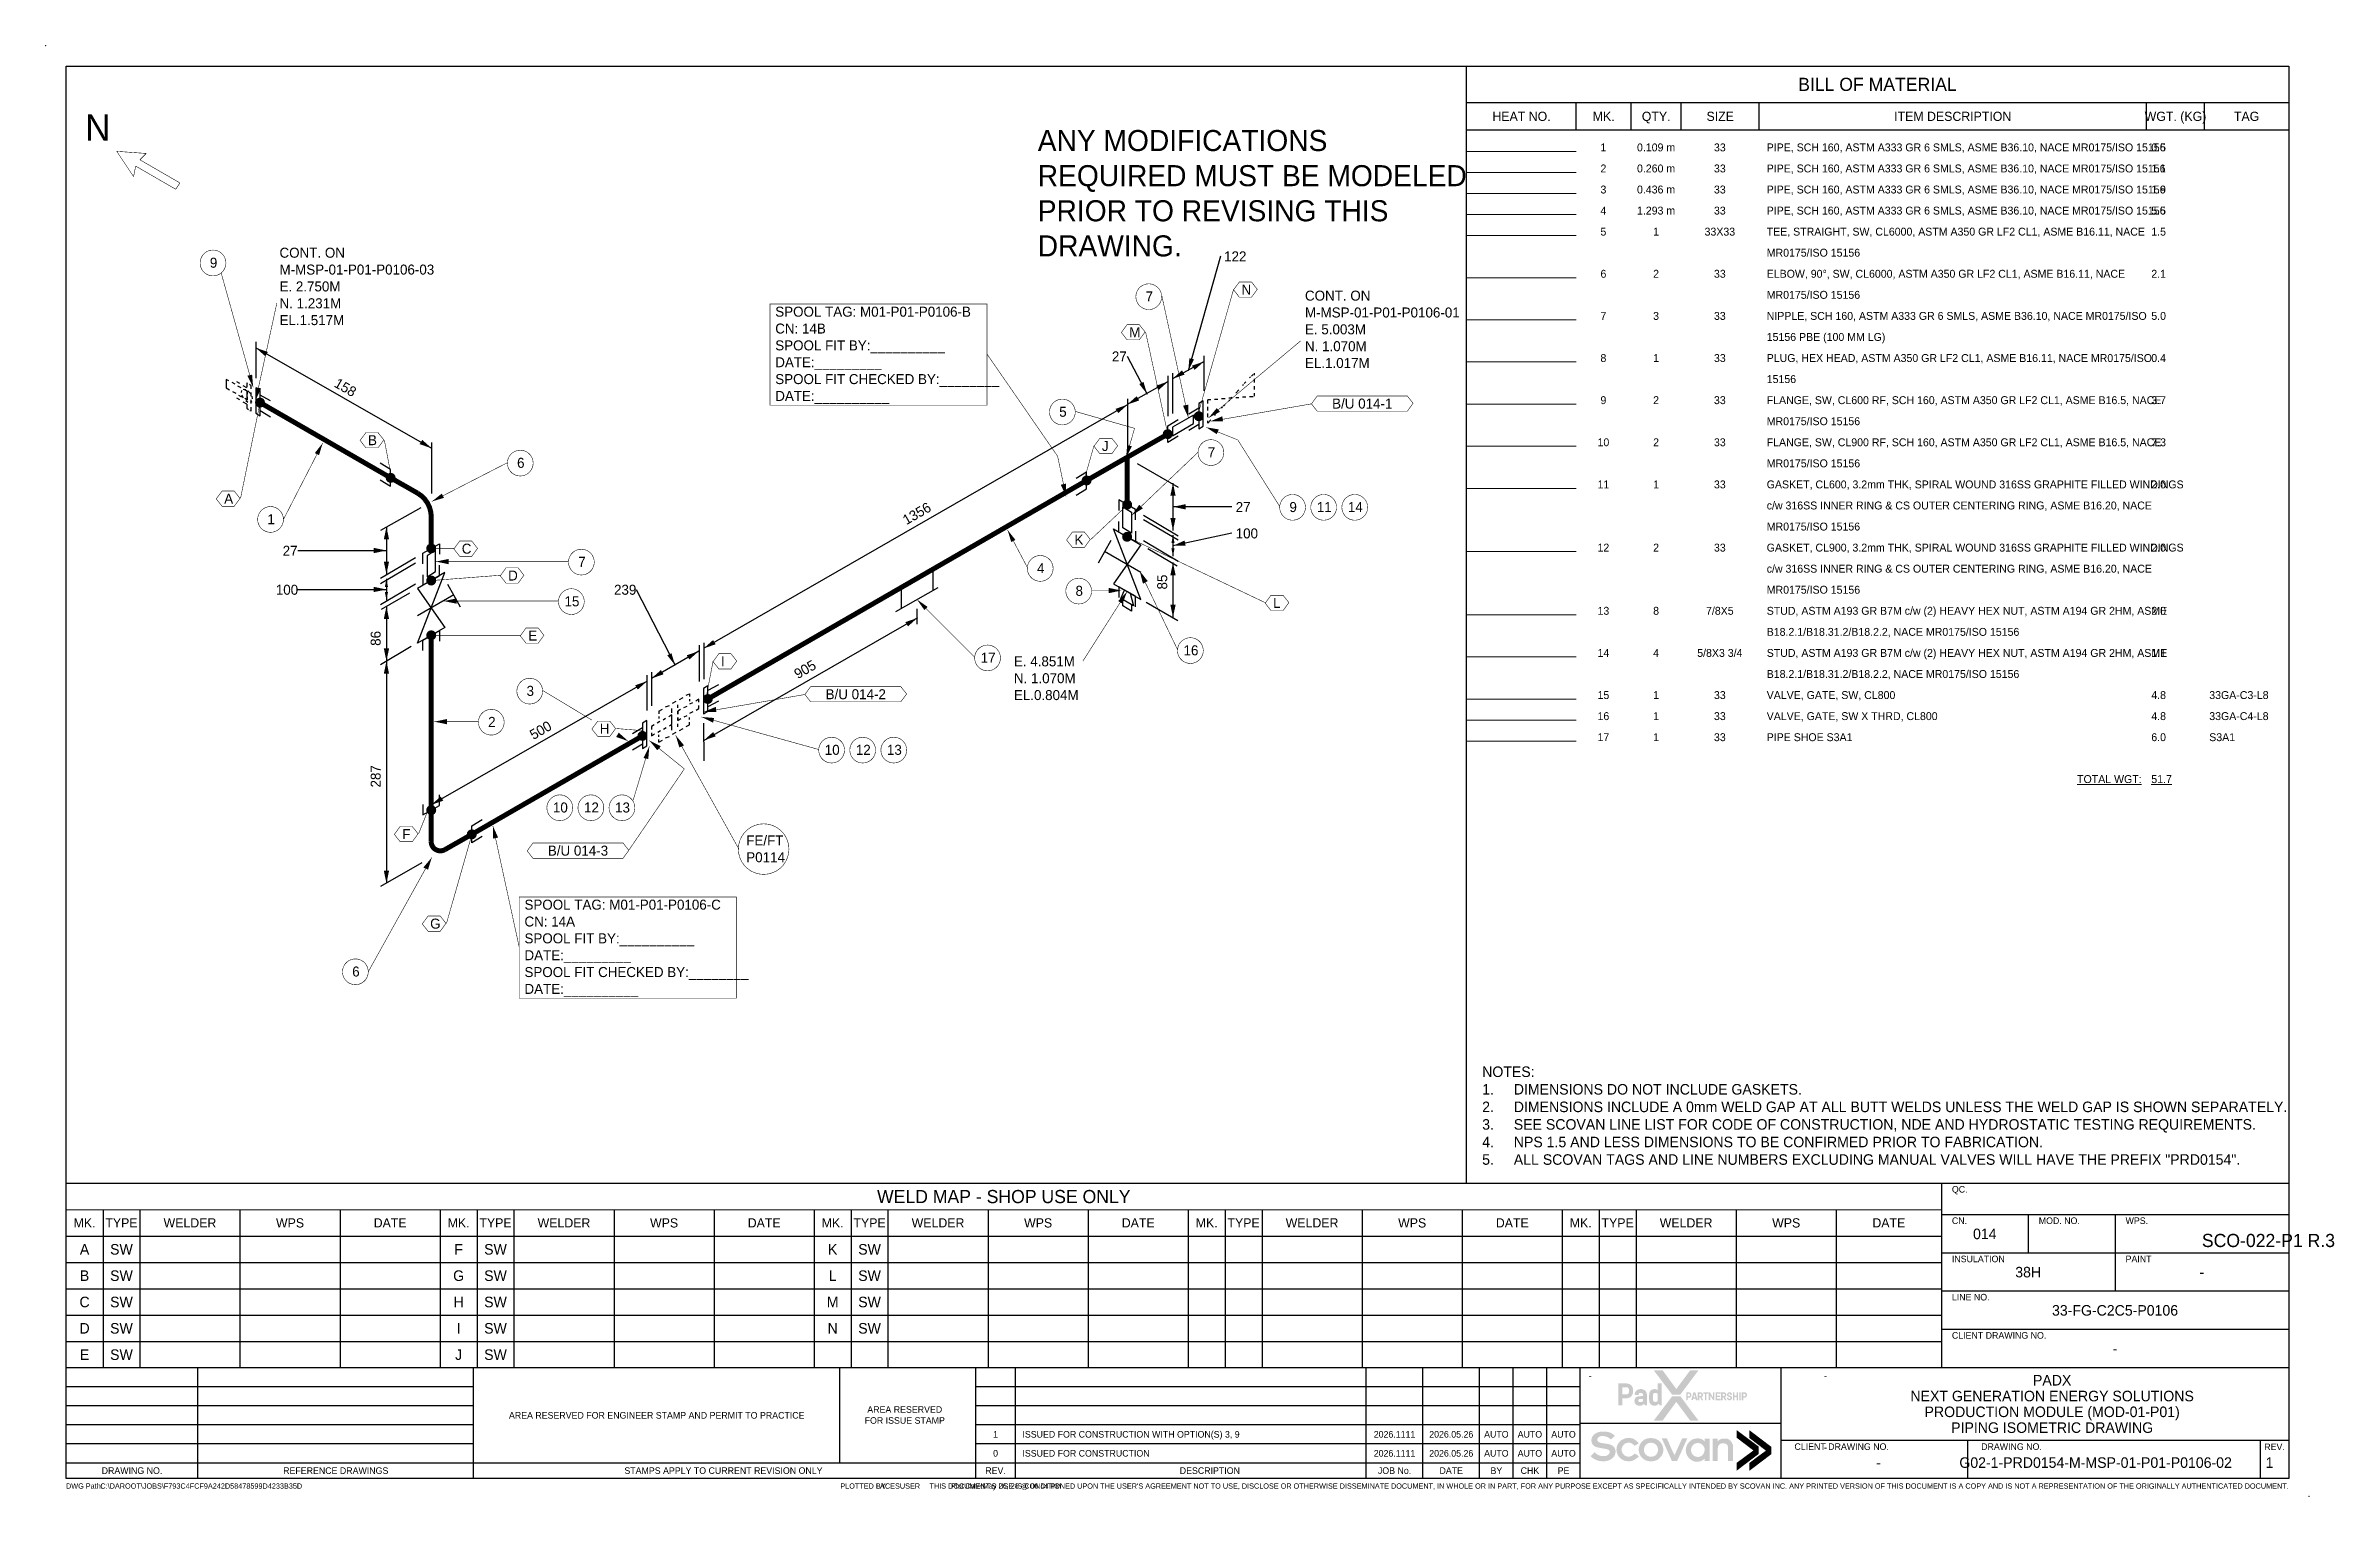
# Model space of a CAD drawing. Extents: x -4 to 431, y -3 to 272.
import ezdxf
from ezdxf.enums import TextEntityAlignment as Align

# ---------------------------------------------------------------- set-up
doc = ezdxf.new("R2018")
doc.units = 0
doc.header["$LTSCALE"] = 10
doc.layers.get('0').update_dxf_attribs({"lineweight": 0})
doc.layers.get('DEFPOINTS').update_dxf_attribs({"color": 9})
for name, color, linetype in [('BOM', 7, 'Continuous'), ('DIMENSION', 40, 'Continuous'), ('INTERNAL', 3, 'Continuous'), ('PIPE', 7, 'Continuous'), ('Text1', 7, 'Continuous'), ('TEXT2', 3, 'Continuous'), ('Title Block', 255, 'Continuous'), ('TITLE BLOCK-TEXT', 12, 'Continuous'), ('WELDS', 7, 'Continuous')]:
    doc.layers.add(name, color=color, linetype=linetype)
doc.layers.add('QC', color=9, linetype='Continuous', plot=False)
doc.styles.add('framdcn', font='', dxfattribs={"height": 2.5})
doc.styles.add('HmNote', font='hm.shx')
doc.styles.add('Scovan Standard', font='', dxfattribs={"height": 2.5})
doc.styles.get("Standard").update_dxf_attribs({"font": ''})
doc.styles.get('framdcn').set_extended_font_data('Franklin Gothic Medium Cond')
doc.styles.get('Scovan Standard').set_extended_font_data('Franklin Gothic Medium Cond')
doc.styles.get('Standard').set_extended_font_data('Franklin Gothic Medium Cond')

msp = doc.modelspace()

# ---------------------------------------------------------------- texts
at = {"style": 'framdcn'}
msp.add_text('%%UTOTAL WGT:', height=1.5, dxfattribs=at).set_placement((393.97, 132.04), align=Align.RIGHT)
msp.add_text('%%UTOTAL WGT:', height=1.5, dxfattribs=at).set_placement((393.97, 132.04), align=Align.RIGHT)
msp.add_text('%%U51.7', height=1.5, dxfattribs=at).set_placement((395.8, 132.04))
msp.add_text('%%U51.7', height=1.5, dxfattribs=at).set_placement((395.8, 132.04))
at = {"layer": 'BOM', "style": 'framdcn'}
for s, p in [('1', (291.8, 252)), ('0.109 m', (301.8, 252)), ('33', (313.9, 252)), ('2', (291.8, 248)), ('0.260 m', (301.8, 248)), ('33', (313.9, 248)), ('3', (291.8, 244)), ('0.436 m', (301.8, 244)), ('33', (313.9, 244)), ('4', (291.8, 240)), ('1.293 m', (301.8, 240)), ('33', (313.9, 240)), ('5', (291.8, 236)), ('1', (301.8, 236)), ('33X33', (313.9, 236)), ('6', (291.8, 228)), ('2', (301.8, 228)), ('33', (313.9, 228)), ('7', (291.8, 220)), ('3', (301.8, 220)), ('33', (313.9, 220)), ('8', (291.8, 212)), ('1', (301.8, 212)), ('33', (313.9, 212)), ('9', (291.8, 204)), ('2', (301.8, 204)), ('33', (313.9, 204)), ('10', (291.8, 196)), ('2', (301.8, 196)), ('33', (313.9, 196)), ('11', (291.8, 188)), ('1', (301.8, 188)), ('33', (313.9, 188)), ('12', (291.8, 176)), ('2', (301.8, 176)), ('33', (313.9, 176)), ('13', (291.8, 164)), ('8', (301.8, 164)), ('7/8X5', (313.9, 164)), ('14', (291.8, 156)), ('4', (301.8, 156)), ('5/8X3 3/4', (313.9, 156)), ('15', (291.8, 148)), ('1', (301.8, 148)), ('33', (313.9, 148)), ('16', (291.8, 144)), ('1', (301.8, 144)), ('33', (313.9, 144)), ('17', (291.8, 140)), ('1', (301.8, 140)), ('33', (313.9, 140))]:
    msp.add_text(s, height=1.5, dxfattribs=at).set_placement(p, align=Align.CENTER)
for s, p in [('PIPE, SCH 160, ASTM A333 GR 6 SMLS, ASME B36.10, NACE MR0175/ISO 15156', (322.8, 252)), ('0.5', (395.8, 252)), ('PIPE, SCH 160, ASTM A333 GR 6 SMLS, ASME B36.10, NACE MR0175/ISO 15156', (322.8, 248)), ('1.1', (395.8, 248)), ('PIPE, SCH 160, ASTM A333 GR 6 SMLS, ASME B36.10, NACE MR0175/ISO 15156', (322.8, 244)), ('1.9', (395.8, 244)), ('PIPE, SCH 160, ASTM A333 GR 6 SMLS, ASME B36.10, NACE MR0175/ISO 15156', (322.8, 240)), ('5.5', (395.8, 240)), ('TEE, STRAIGHT, SW, CL6000, ASTM A350 GR LF2 CL1, ASME B16.11, NACE', (322.8, 236)), ('1.5', (395.8, 236)), ('MR0175/ISO 15156', (322.8, 232)), ('ELBOW, 90°, SW, CL6000, ASTM A350 GR LF2 CL1, ASME B16.11, NACE', (322.8, 228)), ('2.1', (395.8, 228)), ('MR0175/ISO 15156', (322.8, 224)), ('NIPPLE, SCH 160, ASTM A333 GR 6 SMLS, ASME B36.10, NACE MR0175/ISO', (322.8, 220)), ('15156 PBE (100 MM LG)', (322.8, 216)), ('5.0', (395.8, 220)), ('PLUG, HEX HEAD, ASTM A350 GR LF2 CL1, ASME B16.11, NACE MR0175/ISO', (322.8, 212)), ('0.4', (395.8, 212)), ('15156', (322.8, 208)), ('FLANGE, SW, CL600 RF, SCH 160, ASTM A350 GR LF2 CL1, ASME B16.5, NACE', (322.8, 204)), ('3.7', (395.8, 204)), ('MR0175/ISO 15156', (322.8, 200)), ('FLANGE, SW, CL900 RF, SCH 160, ASTM A350 GR LF2 CL1, ASME B16.5, NACE', (322.8, 196)), ('7.3', (395.8, 196)), ('MR0175/ISO 15156', (322.8, 192)), ('GASKET, CL600, 3.2mm THK, SPIRAL WOUND 316SS GRAPHITE FILLED WINDINGS', (322.8, 188)), ('2.0', (395.8, 188)), ('c/w 316SS INNER RING & CS OUTER CENTERING RING, ASME B16.20, NACE', (322.8, 184)), ('MR0175/ISO 15156', (322.8, 180)), ('GASKET, CL900, 3.2mm THK, SPIRAL WOUND 316SS GRAPHITE FILLED WINDINGS', (322.8, 176)), ('2.0', (395.8, 176)), ('c/w 316SS INNER RING & CS OUTER CENTERING RING, ASME B16.20, NACE', (322.8, 172)), ('MR0175/ISO 15156', (322.8, 168)), ('STUD, ASTM A193 GR B7M c/w (2) HEAVY HEX NUT, ASTM A194 GR 2HM, ASME', (322.8, 164)), ('2.0', (395.8, 164)), ('B18.2.1/B18.31.2/B18.2.2, NACE MR0175/ISO 15156', (322.8, 160)), ('STUD, ASTM A193 GR B7M c/w (2) HEAVY HEX NUT, ASTM A194 GR 2HM, ASME', (322.8, 156)), ('1.1', (395.8, 156)), ('B18.2.1/B18.31.2/B18.2.2, NACE MR0175/ISO 15156', (322.8, 152)), ('VALVE, GATE, SW, CL800', (322.8, 148)), ('4.8', (395.8, 148)), ('33GA-C3-L8', (406.8, 148)), ('VALVE, GATE, SW X THRD, CL800', (322.8, 144)), ('4.8', (395.8, 144)), ('33GA-C4-L8', (406.8, 144)), ('PIPE SHOE S3A1', (322.8, 140)), ('6.0', (395.8, 140)), ('S3A1', (406.8, 140))]:
    msp.add_text(s, height=1.5, dxfattribs=at).set_placement(p)
at = {"layer": 'BOM', "color": 0, "style": 'framdcn'}
for s, p in [('A', (3.5, 42.5)), ('SW', (10.5, 42.5)), ('F', (74.5, 42.5)), ('SW', (81.5, 42.5)), ('K', (145.5, 42.5)), ('SW', (152.5, 42.5)), ('B', (3.5, 37.5)), ('SW', (10.5, 37.5)), ('G', (74.5, 37.5)), ('SW', (81.5, 37.5)), ('L', (145.5, 37.5)), ('SW', (152.5, 37.5)), ('C', (3.5, 32.5)), ('SW', (10.5, 32.5)), ('H', (74.5, 32.5)), ('SW', (81.5, 32.5)), ('M', (145.5, 32.5)), ('SW', (152.5, 32.5)), ('D', (3.5, 27.5)), ('SW', (10.5, 27.5)), ('I', (74.5, 27.5)), ('SW', (81.5, 27.5)), ('N', (145.5, 27.5)), ('SW', (152.5, 27.5)), ('E', (3.5, 22.5)), ('SW', (10.5, 22.5)), ('J', (74.5, 22.5)), ('SW', (81.5, 22.5))]:
    msp.add_text(s, height=2, dxfattribs=at).set_placement(p, align=Align.CENTER)
at = {"layer": 'DIMENSION', "style": 'framdcn'}
for s, p in [('122', (219.8, 231.1)), ('27', (198.5, 212.1)), ('27', (222, 183.5)), ('100', (222, 178.5)), ('27', (41.1, 175.2)), ('100', (39.8, 167.8)), ('239', (104, 167.8))]:
    msp.add_text(s, height=1.9, dxfattribs=at).set_placement(p)
for s, rotation, p in [('158', -30, (50.7, 207.4)), ('1356', 30, (159.5, 181)), ('85', 90, (209, 168.8)), ('86', 90, (59.7, 158.1)), ('905', 30, (138.89, 151.75)), ('500', 30, (88.7, 140.2)), ('287', 90, (59.7, 131.2))]:
    msp.add_text(s, height=1.9, rotation=rotation, dxfattribs=at).set_placement(p)
at = {"layer": 'INTERNAL', "style": 'framdcn'}
for s, p in [('B/U 014-1', (246.03, 204.1)), ('B/U 014-2', (149.88, 148.91)), ('B/U 014-3', (97.16, 119.21))]:
    msp.add_text(s, height=1.9, dxfattribs=at).set_placement(p, align=Align.MIDDLE_CENTER)
at = {"layer": 'Text1', "insert": (268.79, 78.22), "char_height": 2, "width": 146.6752, "attachment_point": 1, "style": 'Scovan Standard'}
msp.add_mtext('NOTES: \\P\\pxi-3,l3,t3;1.^IDIMENSIONS DO NOT INCLUDE GASKETS.\\P2.^IDIMENSIONS INCLUDE A 0mm WELD GAP AT ALL BUTT WELDS UNLESS THE WELD GAP IS SHOWN SEPARATELY.\\P3.^ISEE SCOVAN LINE LIST FOR CODE OF CONSTRUCTION, NDE AND HYDROSTATIC TESTING REQUIREMENTS.\\P4.^INPS 1.5 AND LESS DIMENSIONS TO BE CONFIRMED PRIOR TO FABRICATION.\\P5.^IALL SCOVAN TAGS AND LINE NUMBERS EXCLUDING MANUAL VALVES WILL HAVE THE PREFIX "PRD0154".', dxfattribs=at)
at = {"layer": 'TEXT2', "style": 'framdcn'}
for s, height, p in [('N', 5, (3.6, 254)), ('9', 1.9, (27.28, 229.9)), ('CONT. ON', 1.9, (40.5, 231.8)), ('M-MSP-01-P01-P0106-03', 1.9, (40.5, 228.6)), ('N', 1.9, (223.1, 224.8)), ('SPOOL TAG: M01-P01-P0106-B', 1.9, (134.6, 220.6)), ('7', 1.9, (204.9, 223.5)), ('CONT. ON', 1.9, (235.15, 223.65)), ('M-MSP-01-P01-P0106-01', 1.9, (235.15, 220.45)), ('CN: 14B', 1.9, (134.6, 217.4)), ('M', 1.9, (201.8, 216.7)), ('SPOOL FIT BY:__________', 1.9, (134.6, 214.2)), ('DATE:_________', 1.9, (134.6, 211)), ('SPOOL FIT CHECKED BY:________', 1.9, (134.6, 207.8)), ('DATE:__________', 1.9, (134.6, 204.6)), ('5', 1.9, (188.5, 201.6)), ('B', 1.9, (57.3, 196.2)), ('J', 1.9, (196.6, 195.1)), ('7', 1.9, (216.7, 193.9)), ('6', 1.9, (85.6, 191.9)), ('A', 1.9, (30, 185.1)), ('1', 1.9, (38.2, 181.2)), ('9', 1.9, (232.2, 183.5)), ('11', 1.9, (237.4, 183.5)), ('14', 1.9, (243.3, 183.5)), ('K', 1.9, (191.4, 177.3)), ('C', 1.9, (75.1, 175.6)), ('7', 1.9, (97.2, 173.1)), ('4', 1.9, (184.3, 171.9)), ('D', 1.9, (83.9, 170.5)), ('8', 1.9, (191.6, 167.6)), ('15', 1.9, (94.6, 165.6)), ('L', 1.9, (229.1, 165.3)), ('E', 1.9, (87.7, 159.1)), ('17', 1.9, (173.6, 154.9)), ('16', 1.9, (212.1, 156.3)), ('I', 1.9, (124.3, 154.2)), ('3', 1.9, (87.4, 148.6)), ('2', 1.9, (80.1, 142.7)), ('H', 1.9, (101.3, 141.4)), ('10', 1.9, (144, 137.4)), ('12', 1.9, (149.9, 137.4)), ('13', 1.9, (155.8, 137.4)), ('10', 1.9, (92.4, 126.45)), ('12', 1.9, (98.3, 126.45)), ('13', 1.9, (104.2, 126.45)), ('F', 1.9, (63.8, 121.4)), ('SPOOL TAG: M01-P01-P0106-C', 1.9, (87, 108)), ('G', 1.9, (69.1, 104.4)), ('CN: 14A', 1.9, (87, 104.8)), ('SPOOL FIT BY:__________', 1.9, (87, 101.6)), ('DATE:_________', 1.9, (87, 98.4)), ('6', 1.9, (54.3, 95.3)), ('SPOOL FIT CHECKED BY:________', 1.9, (87, 95.2)), ('DATE:__________', 1.9, (87, 92))]:
    msp.add_text(s, height=height, dxfattribs=at).set_placement(p)

# ---------------------------------------------------------------- blocks, each defined once
blk = doc.blocks.new('block1')
at = {"layer": 'TEXT2'}
blk.add_hatch(color=256, dxfattribs=at).paths.add_polyline_path([(0, 0), (0, 2.4), (1, 2.2)])
at = {"layer": 'TEXT2', "linetype": 'ByBlock', "const_width": 0.1, "flags": 128}
blk.add_lwpolyline([(4, 18.4), (0, 0)], dxfattribs=at)
blk = doc.blocks.new('block2')
at = {"layer": 'TEXT2', "style": 'framdcn'}
for s, p in [('E. 2.750M', (0, 0)), ('N. 1.231M', (0, -3.2)), ('EL.1.517M', (0, -6.4))]:
    blk.add_text(s, height=1.9, dxfattribs=at).set_placement(p)
blk = doc.blocks.new('block3')
at = {"layer": 'TEXT2'}
blk.add_hatch(color=256, dxfattribs=at).paths.add_polyline_path([(0, 0), (-1.1, 2.2), (-0.2, 2.4)])
at = {"layer": 'TEXT2', "linetype": 'ByBlock', "const_width": 0.1, "flags": 128}
blk.add_lwpolyline([(-6.1, 21.8), (0, 0)], dxfattribs=at)
blk = doc.blocks.new('block4')
at = {"layer": 'TEXT2'}
blk.add_hatch(color=256, dxfattribs=at).paths.add_polyline_path([(0, 0), (-0.7, -2.3), (-1.5, -1.9)])
at = {"layer": 'TEXT2', "linetype": 'ByBlock', "const_width": 0.1, "flags": 128}
blk.add_lwpolyline([(-7.4, -14.4), (0, 0)], dxfattribs=at)
blk = doc.blocks.new('block5')
at = {"layer": 'TEXT2'}
blk.add_hatch(color=256, dxfattribs=at).paths.add_polyline_path([(0, 0), (1.9, 1.5), (2.3, 0.7)])
at = {"layer": 'TEXT2', "linetype": 'ByBlock', "const_width": 0.1, "flags": 128}
blk.add_lwpolyline([(14.4, 7.4), (0, 0)], dxfattribs=at)
blk = doc.blocks.new('block6')
at = {"layer": 'TEXT2'}
blk.add_hatch(color=256, dxfattribs=at).paths.add_polyline_path([(0, 0), (2.4, 0.5), (2.4, -0.5)])
at = {"layer": 'TEXT2', "linetype": 'ByBlock', "const_width": 0.1, "flags": 128}
blk.add_lwpolyline([(25.2, 0), (0, 0)], dxfattribs=at)
blk = doc.blocks.new('block7')
at = {"layer": 'TEXT2'}
blk.add_hatch(color=256, dxfattribs=at).paths.add_polyline_path([(0, 0), (2.4, 0.5), (2.4, -0.5)])
at = {"layer": 'TEXT2', "linetype": 'ByBlock', "const_width": 0.1, "flags": 128}
blk.add_lwpolyline([(21.8, 0), (0, 0)], dxfattribs=at)
blk = doc.blocks.new('block8')
at = {"layer": 'TEXT2'}
blk.add_hatch(color=256, dxfattribs=at).paths.add_polyline_path([(0, 0), (2.4, 0.5), (2.4, -0.5)])
at = {"layer": 'TEXT2', "linetype": 'ByBlock', "const_width": 0.1, "flags": 128}
blk.add_lwpolyline([(8.4, 0), (0, 0)], dxfattribs=at)
blk = doc.blocks.new('block9')
at = {"layer": 'TEXT2'}
blk.add_hatch(color=256, dxfattribs=at).paths.add_polyline_path([(0, 0), (-0.7, -2.3), (-1.6, -1.9)])
at = {"layer": 'TEXT2', "linetype": 'ByBlock', "const_width": 0.1, "flags": 128}
blk.add_lwpolyline([(-12, -21.6), (0, 0)], dxfattribs=at)
blk = doc.blocks.new('block10')
at = {"layer": 'TEXT2'}
blk.add_hatch(color=256, dxfattribs=at).paths.add_polyline_path([(0, 0), (1, -2.2), (0, -2.4)])
at = {"layer": 'TEXT2', "linetype": 'ByBlock', "const_width": 0.1, "flags": 128}
blk.add_lwpolyline([(5, -23), (0, 0)], dxfattribs=at)
blk = doc.blocks.new('block13')
at = {"layer": 'TEXT2'}
blk.add_hatch(color=256, dxfattribs=at).paths.add_polyline_path([(0, 0), (1.6, -1.9), (0.7, -2.3)])
at = {"layer": 'TEXT2', "linetype": 'ByBlock', "const_width": 0.1, "flags": 128}
blk.add_lwpolyline([(12, -21.6), (0, 0)], dxfattribs=at)
blk = doc.blocks.new('block14')
at = {"layer": 'TEXT2', "style": 'framdcn'}
for s, p in [('FE/FT', (0, 0)), ('P0114', (0, -3.2))]:
    blk.add_text(s, height=1.9, dxfattribs=at).set_placement(p)
blk = doc.blocks.new('block15')
at = {"layer": 'TEXT2'}
blk.add_hatch(color=256, dxfattribs=at).paths.add_polyline_path([(0, 0), (2.4, -0.2), (2.2, -1.1)])
at = {"layer": 'TEXT2', "linetype": 'ByBlock', "const_width": 0.1, "flags": 128}
blk.add_lwpolyline([(22.3, -6.2), (0, 0)], dxfattribs=at)
blk = doc.blocks.new('block16')
at = {"layer": 'TEXT2'}
blk.add_hatch(color=256, dxfattribs=at).paths.add_polyline_path([(0, 0), (2, -1.4), (1.4, -2)])
at = {"layer": 'TEXT2', "linetype": 'ByBlock', "const_width": 0.1, "flags": 128}
blk.add_lwpolyline([(11, -11), (0, 0)], dxfattribs=at)
blk = doc.blocks.new('block17')
at = {"layer": 'TEXT2'}
blk.add_hatch(color=256, dxfattribs=at).paths.add_polyline_path([(0, 0), (1.5, -1.9), (0.7, -2.3)])
at = {"layer": 'TEXT2', "linetype": 'ByBlock', "const_width": 0.1, "flags": 128}
blk.add_lwpolyline([(3.8, -7.2), (0, 0)], dxfattribs=at)
blk = doc.blocks.new('block18')
at = {"layer": 'TEXT2'}
blk.add_hatch(color=256, dxfattribs=at).paths.add_polyline_path([(0, 0), (-1, 2.2), (0, 2.4)])
at = {"layer": 'TEXT2', "linetype": 'ByBlock', "const_width": 0.1, "flags": 128}
blk.add_lwpolyline([(-1.6, 7.6), (0, 0)], dxfattribs=at)
blk = doc.blocks.new('block20')
at = {"layer": 'TEXT2'}
blk.add_hatch(color=256, dxfattribs=at).paths.add_polyline_path([(0, 0), (0.2, 2.4), (1.1, 2.2)])
at = {"layer": 'TEXT2', "linetype": 'ByBlock', "const_width": 0.1, "flags": 128}
blk.add_lwpolyline([(1.6, 5.6), (0, 0)], dxfattribs=at)
blk = doc.blocks.new('block21')
at = {"layer": 'TEXT2'}
blk.add_hatch(color=256, dxfattribs=at).paths.add_polyline_path([(0, 0), (1.4, 2), (2.1, 1.3)])
at = {"layer": 'TEXT2', "linetype": 'ByBlock', "const_width": 0.1, "flags": 128}
blk.add_lwpolyline([(12.6, 12), (0, 0)], dxfattribs=at)
blk = doc.blocks.new('block22')
at = {"layer": 'TEXT2'}
blk.add_hatch(color=256, dxfattribs=at).paths.add_polyline_path([(0, 0), (1.5, -1.9), (0.6, -2.4)])
at = {"layer": 'TEXT2', "linetype": 'ByBlock', "const_width": 0.1, "flags": 128}
blk.add_lwpolyline([(7.2, -15), (0, 0)], dxfattribs=at)
blk = doc.blocks.new('block23')
at = {"layer": 'TEXT2'}
blk.add_hatch(color=256, dxfattribs=at).paths.add_polyline_path([(0, 0), (-0.9, -2.3), (-1.7, -1.8)])
at = {"layer": 'TEXT2', "linetype": 'ByBlock', "const_width": 0.1, "flags": 128}
blk.add_lwpolyline([(-8.4, -13.2), (0, 0)], dxfattribs=at)
blk = doc.blocks.new('block24')
at = {"layer": 'TEXT2', "style": 'framdcn'}
for s, p in [('E. 4.851M', (0, 0)), ('N. 1.070M', (0, -3.2)), ('EL.0.804M', (0, -6.4))]:
    blk.add_text(s, height=1.9, dxfattribs=at).set_placement(p)
blk = doc.blocks.new('block25')
at = {"layer": 'TEXT2'}
blk.add_hatch(color=256, dxfattribs=at).paths.add_polyline_path([(0, 0), (-2.4, -0.5), (-2.4, 0.5)])
at = {"layer": 'TEXT2', "linetype": 'ByBlock', "const_width": 0.1, "flags": 128}
blk.add_lwpolyline([(-5.6, 0), (0, 0)], dxfattribs=at)
blk = doc.blocks.new('block26')
at = {"layer": 'TEXT2'}
blk.add_hatch(color=256, dxfattribs=at).paths.add_polyline_path([(0, 0), (-1, 2.2), (0, 2.4)])
at = {"layer": 'TEXT2', "linetype": 'ByBlock', "const_width": 0.1, "flags": 128}
blk.add_lwpolyline([(-5, 23), (0, 0)], dxfattribs=at)
blk = doc.blocks.new('block27')
at = {"layer": 'TEXT2'}
blk.add_hatch(color=256, dxfattribs=at).paths.add_polyline_path([(0, 0), (2.4, -0.4), (2, -1.3)])
at = {"layer": 'TEXT2', "linetype": 'ByBlock', "const_width": 0.1, "flags": 128}
blk.add_lwpolyline([(6, -2.4), (0, 0)], dxfattribs=at)
blk = doc.blocks.new('block29')
at = {"layer": 'TEXT2', "style": 'framdcn'}
for s, p in [('E. 5.003M', (0, 0)), ('N. 1.070M', (0, -3.2)), ('EL.1.017M', (0, -6.4))]:
    blk.add_text(s, height=1.9, dxfattribs=at).set_placement(p)
blk = doc.blocks.new('block30')
at = {"layer": 'PIPE', "linetype": 'ByBlock', "flags": 128}
for points in [[(0, 2.4), (0, 0)], [(0.8, 1.9), (0, 2.4)], [(0, 0), (0, -2.4)], [(0.8, -2.9), (0.8, 1.9)], [(2.8, -0.1), (0.8, 1)], [(0, -2.4), (0.8, -2.9)], [(2.8, -3.2), (0.8, -2)]]:
    blk.add_lwpolyline(points, dxfattribs=at)
at = {"flags": 1}
for tag in ['Tag', 'UCI', 'Pipe Ref', 'Description', 'Key']:
    blk.add_attdef(tag, (0, 0), '', height=1, dxfattribs=at)
blk = doc.blocks.new('block31')
at = {"layer": 'PIPE', "linetype": 'ByBlock', "const_width": 0.95, "flags": 128}
blk.add_lwpolyline([(24.8, -14.3), (0, 0)], dxfattribs=at)
at = {"flags": 1}
for tag in ['Tag', 'UCI', 'Pipe Ref', 'Description', 'Key']:
    blk.add_attdef(tag, (0, 0), '', height=1, dxfattribs=at)
blk = doc.blocks.new('block32')
at = {"layer": 'PIPE', "linetype": 'ByBlock', "flags": 128}
for points in [[(-2.5, 9), (-4.5, 10.2)], [(-2.5, 5.8), (-2.5, 9)], [(-4.5, 7), (-2.5, 5.8)], [(3.6, -6.9), (6.8, -5.1)], [(3.6, -8.9), (3.6, -6.9)], [(6.8, -5.1), (6.8, -7.1)]]:
    blk.add_lwpolyline(points, dxfattribs=at)
at = {"layer": 'PIPE', "linetype": 'ByBlock', "const_width": 0.95, "flags": 128}
for points in [[(2.6, 4.5), (-2.5, 7.4)], [(5.2, 0), (5.2, 0), (5.12, 0.9), (4.88, 1.78), (4.5, 2.6), (3.98, 3.34), (3.34, 3.98), (2.6, 4.5)], [(5.2, -6), (5.2, 0)]]:
    blk.add_lwpolyline(points, dxfattribs=at)
at = {"flags": 1}
for tag in ['Tag', 'UCI', 'Pipe Ref', 'Description', 'Key']:
    blk.add_attdef(tag, (0, 0), '', height=1, dxfattribs=at)
blk = doc.blocks.new('block33')
at = {"layer": 'PIPE', "linetype": 'ByBlock', "flags": 128}
for points in [[(0, 0), (-0.8, -0.5)], [(0.8, 0.5), (0, 0)], [(0.8, -3.5), (0.8, 0.5)], [(-0.8, -0.5), (-0.8, -4.5)], [(-0.8, -4.5), (0.8, -3.5)]]:
    blk.add_lwpolyline(points, dxfattribs=at)
at = {"flags": 1}
for tag in ['Tag', 'UCI', 'Pipe Ref', 'Description', 'Key']:
    blk.add_attdef(tag, (0, 0), '', height=1, dxfattribs=at)
blk = doc.blocks.new('block34')
at = {"layer": 'PIPE', "linetype": 'ByBlock', "flags": 128}
for points in [[(0, -2), (0, 0)], [(-4.2, -14.8), (1, -1.4)], [(-1.6, -2.9), (-4.2, -4.4)], [(-3.2, -1.8), (-3.2, -3.8)], [(-3.2, -3.8), (0, -2)], [(1, -1.4), (-1.6, -2.9)], [(1.5, -3.6), (3.9, -7.9)], [(-4.2, -4.4), (1, -11.8)], [(2.7, -5.6), (-4.2, -9.6)], [(1, -11.8), (-4.2, -14.8)], [(-3.2, -14.2), (0, -12.4)], [(0, -12.4), (0, -14.4)], [(-3.2, -16.2), (-3.2, -14.2)]]:
    blk.add_lwpolyline(points, dxfattribs=at)
at = {"flags": 1}
for tag in ['Tag', 'UCI', 'Pipe Ref', 'Description', 'Key']:
    blk.add_attdef(tag, (0, 0), '', height=1, dxfattribs=at)
blk = doc.blocks.new('block35')
at = {"layer": 'PIPE', "linetype": 'ByBlock', "const_width": 0.95, "flags": 128}
blk.add_lwpolyline([(0, -33.2), (0, 0)], dxfattribs=at)
at = {"flags": 1}
for tag in ['Tag', 'UCI', 'Pipe Ref', 'Description', 'Key']:
    blk.add_attdef(tag, (0, 0), '', height=1, dxfattribs=at)
blk = doc.blocks.new('block36')
at = {"layer": 'PIPE', "linetype": 'ByBlock', "flags": 128}
for points in [[(-0.13, 6.9), (-0.13, 8.9)], [(-3.33, 7.1), (-3.33, 5.1)], [(-3.33, 5.1), (-0.13, 6.9)], [(5.97, 3), (7.97, 4.2)], [(5.97, -0.2), (5.97, 3)], [(7.97, 1), (5.97, -0.2)]]:
    blk.add_lwpolyline(points, dxfattribs=at)
at = {"layer": 'PIPE', "linetype": 'ByBlock', "const_width": 0.95, "flags": 128}
for points in [[(-1.73, 0), (-1.73, 6)], [(0.87, -1.5), (0.59, -1.63), (0.3, -1.71), (0, -1.73), (-0.3, -1.71), (-0.59, -1.63), (-0.87, -1.5), (-1.11, -1.33), (-1.33, -1.11), (-1.5, -0.87), (-1.63, -0.59), (-1.71, -0.3), (-1.73, 0)], [(5.97, 1.4), (0.87, -1.5)]]:
    blk.add_lwpolyline(points, dxfattribs=at)
at = {"flags": 1}
for tag in ['Tag', 'UCI', 'Pipe Ref', 'Description', 'Key']:
    blk.add_attdef(tag, (0, 0), '', height=1, dxfattribs=at)
blk = doc.blocks.new('block37')
at = {"layer": 'PIPE', "linetype": 'ByBlock', "const_width": 0.95, "flags": 128}
blk.add_lwpolyline([(32.4, 18.7), (0, 0)], dxfattribs=at)
at = {"flags": 1}
for tag in ['Tag', 'UCI', 'Pipe Ref', 'Description', 'Key']:
    blk.add_attdef(tag, (0, 0), '', height=1, dxfattribs=at)
blk = doc.blocks.new('block38')
at = {"layer": 'PIPE', "linetype": 'ByBlock', "flags": 128}
for points in [[(0, 1.5), (-1.9, 0.4)], [(0.8, 2.9), (0, 2.4)], [(0, 2.4), (0, 0)], [(0, 0), (0, -2.4)], [(0.8, -1.9), (0.8, 2.9)], [(0, -1.6), (-1.9, -2.7)], [(0, -2.4), (0.8, -1.9)]]:
    blk.add_lwpolyline(points, dxfattribs=at)
at = {"flags": 1}
for tag in ['Tag', 'UCI', 'Pipe Ref', 'Description', 'Key']:
    blk.add_attdef(tag, (0, 0), '', height=1, dxfattribs=at)
blk = doc.blocks.new('block39')
at = {"layer": 'PIPE', "flags": 128}
for points in [[(1.4, 4.7), (2.1, 5.1)], [(1.4, 4.7), (1.4, 4.2)], [(2.7, 5.5), (3.4, 5.8)], [(3.9, 4.4), (3.9, 5.2)], [(4, 6.2), (4.7, 6.6)], [(5, 5.3), (5, 5.9)], [(5.5, 5), (5, 4.7)], [(5, 4.1), (5, 4.7)], [(5, 4.7), (5, 4.1)], [(5.3, 6.9), (6, 7.3)], [(6.7, 5.6), (6.1, 5.3)], [(6.6, 7.7), (7.2, 8)], [(7.2, 8), (7.2, 7.5)], [(7.2, 7), (7.2, 6.6)], [(7.8, 6.3), (7.2, 6)], [(7.3, 4.3), (7.9, 4.6)], [(9, 7), (8.4, 6.6)], [(8.5, 4.9), (9, 5.2)], [(9, 6.4), (9, 7)], [(9, 5.2), (9, 5.8)], [(0.5, 2.1), (0, 1.8)], [(0, 1.8), (0, 1.2)], [(0, 0.6), (0, 0)], [(0, 0), (0.6, 0.4)], [(1.6, 2.7), (1.1, 2.4)], [(1.2, 0.7), (1.7, 1)], [(1.4, 3.7), (1.4, 3.3)], [(1.4, -0.2), (1.4, 0.2)], [(2.7, 3.3), (2.2, 3)], [(2.3, 1.3), (2.8, 1.6)], [(3.9, 4), (3.3, 3.6)], [(3.4, 1.9), (3.9, 2.2)], [(3.9, 3.4), (3.9, 4)], [(3.9, 2.8), (3.9, 3.6)], [(3.9, 2.2), (3.9, 2.8)], [(3.9, 1.1), (3.9, 2)], [(4, 0.3), (4.7, 0.7)], [(5, 2.9), (5, 3.5)], [(5, 3.5), (5, 2.9)], [(5, 2.9), (5.6, 3.3)], [(5, 1.7), (5, 2.3)], [(5.3, 1), (6, 1.4)], [(6.2, 3.6), (6.8, 3.9)], [(6.6, 1.8), (7.2, 2.1)], [(7.2, 3.1), (7.2, 3.5)], [(7.2, 2.1), (7.2, 2.6)], [(1.4, -1.2), (1.4, -0.7)], [(1.4, -1.2), (2.1, -0.8)], [(2.7, -0.4), (3.4, -0.1)]]:
    blk.add_lwpolyline(points, dxfattribs=at)
at = {"flags": 1}
for tag in ['Tag', 'UCI', 'Pipe Ref', 'Description', 'Key']:
    blk.add_attdef(tag, (0, 0), '', height=1, dxfattribs=at)
blk = doc.blocks.new('block40')
at = {"layer": 'PIPE', "linetype": 'ByBlock', "flags": 128}
for points in [[(0.8, 2.9), (0, 2.4)], [(0, 2.4), (0, 0)], [(0, 0), (0, -2.4)], [(2.8, 3.1), (0.8, 2)], [(0.8, -1.9), (0.8, 2.9)], [(2.8, 0), (0.8, -1.1)], [(0, -2.4), (0.8, -1.9)]]:
    blk.add_lwpolyline(points, dxfattribs=at)
at = {"flags": 1}
for tag in ['Tag', 'UCI', 'Pipe Ref', 'Description', 'Key']:
    blk.add_attdef(tag, (0, 0), '', height=1, dxfattribs=at)
blk = doc.blocks.new('block41')
at = {"layer": 'PIPE', "linetype": 'ByBlock', "const_width": 0.95, "flags": 128}
for points in [[(71.9, 41.5), (39.7, 22.9)], [(39.7, 22.9), (0, 0)]]:
    blk.add_lwpolyline(points, dxfattribs=at)
at = {"flags": 1}
for tag in ['Tag', 'UCI', 'Pipe Ref', 'Description', 'Key']:
    blk.add_attdef(tag, (0, 0), '', height=1, dxfattribs=at)
blk = doc.blocks.new('block42')
at = {"layer": 'PIPE', "linetype": 'ByBlock', "flags": 128}
for points in [[(-8, -4.6), (0, 0)], [(-7, 0), (-7, -4)], [(-1, 3.5), (-1, -0.5)]]:
    blk.add_lwpolyline(points, dxfattribs=at)
at = {"flags": 1}
for tag in ['Tag', 'UCI', 'Pipe Ref', 'Description', 'Key']:
    blk.add_attdef(tag, (0, 0), '', height=1, dxfattribs=at)
blk = doc.blocks.new('block43')
at = {"layer": 'PIPE', "linetype": 'ByBlock', "const_width": 0.95, "flags": 128}
for points in [[(17.4, 8.4), (9.7, 4)], [(9.7, 4), (2, -0.4)], [(9.7, -5), (9.7, 4)]]:
    blk.add_lwpolyline(points, dxfattribs=at)
at = {"layer": 'PIPE', "linetype": 'ByBlock', "flags": 128}
for points in [[(17.4, 10), (19.4, 11.2)], [(17.4, 6.8), (17.4, 10)], [(19.4, 8), (17.4, 6.8)], [(2, 1.2), (0, 0)], [(2, -2), (2, 1.2)], [(0, -3.2), (2, -2)], [(8.1, -4.1), (8.1, -6.1)], [(11.3, -5.9), (8.1, -4.1)], [(11.3, -7.9), (11.3, -5.9)]]:
    blk.add_lwpolyline(points, dxfattribs=at)
at = {"flags": 1}
for tag in ['Tag', 'UCI', 'Pipe Ref', 'Description', 'Key']:
    blk.add_attdef(tag, (0, 0), '', height=1, dxfattribs=at)
blk = doc.blocks.new('block44')
at = {"layer": 'PIPE', "linetype": 'ByBlock', "flags": 128}
for points in [[(-0.8, 0.5), (0, 0)], [(-0.8, -3.5), (-0.8, 0.5)], [(0, 0), (0.8, -0.5)], [(0.8, -4.5), (-0.8, -3.5)], [(0.8, -0.5), (0.8, -4.5)]]:
    blk.add_lwpolyline(points, dxfattribs=at)
at = {"flags": 1}
for tag in ['Tag', 'UCI', 'Pipe Ref', 'Description', 'Key']:
    blk.add_attdef(tag, (0, 0), '', height=1, dxfattribs=at)
blk = doc.blocks.new('block45')
at = {"layer": 'PIPE', "linetype": 'ByBlock', "flags": 128}
for points in [[(0, -2), (0, 0)], [(-1.5, -3.6), (-3.9, -7.9)], [(-1, -1.4), (1.6, -2.9)], [(4.2, -14.8), (-1, -1.4)], [(3.2, -3.8), (0, -2)], [(1.6, -2.9), (4.2, -4.4)], [(3.2, -1.8), (3.2, -3.8)], [(-2.7, -5.6), (4.2, -9.6)], [(4.2, -4.4), (-1, -11.8)], [(-1, -11.8), (4.2, -14.8)], [(0, -12.4), (0, -14.4)], [(3.2, -14.2), (0, -12.4)], [(3.2, -16.2), (3.2, -14.2)]]:
    blk.add_lwpolyline(points, dxfattribs=at)
at = {"flags": 1}
for tag in ['Tag', 'UCI', 'Pipe Ref', 'Description', 'Key']:
    blk.add_attdef(tag, (0, 0), '', height=1, dxfattribs=at)
blk = doc.blocks.new('block46')
at = {"layer": 'PIPE', "linetype": 'ByBlock', "flags": 128}
for points in [[(-1.2, -1.3), (-0.5, 0.3)], [(-0.5, 0.3), (0, 0)], [(0, 0), (0.6, -0.3)], [(1.2, -2.7), (-1.2, -1.3)], [(-0.8, -2.7), (-0.8, -1.5)], [(0.8, -3.7), (-0.8, -2.7)], [(0.6, -0.3), (1.2, -2.7)], [(0.8, -2.5), (0.8, -3.7)]]:
    blk.add_lwpolyline(points, dxfattribs=at)
at = {"flags": 1}
for tag in ['Tag', 'UCI', 'Pipe Ref', 'Description', 'Key']:
    blk.add_attdef(tag, (0, 0), '', height=1, dxfattribs=at)
blk = doc.blocks.new('block47')
at = {"layer": 'PIPE', "linetype": 'ByBlock', "flags": 128}
for points in [[(4, 3.1), (0, 0.8)], [(0, -0.8), (4, 1.5)], [(0, 0.8), (0, 0)], [(0, 0), (0, -0.8)], [(4, 1.5), (4, 3.1)]]:
    blk.add_lwpolyline(points, dxfattribs=at)
at = {"flags": 1}
for tag in ['Tag', 'UCI', 'Pipe Ref', 'Description', 'Key']:
    blk.add_attdef(tag, (0, 0), '', height=1, dxfattribs=at)
blk = doc.blocks.new('block48')
at = {"layer": 'PIPE', "linetype": 'ByBlock', "flags": 128}
for points in [[(0, 1.5), (-1.9, 0.4)], [(0.8, 2.9), (0, 2.4)], [(0, 2.4), (0, 0)], [(0, 0), (0, -2.4)], [(0.8, -1.9), (0.8, 2.9)], [(0, -1.6), (-1.9, -2.7)], [(0, -2.4), (0.8, -1.9)]]:
    blk.add_lwpolyline(points, dxfattribs=at)
at = {"flags": 1}
for tag in ['Tag', 'UCI', 'Pipe Ref', 'Description', 'Key']:
    blk.add_attdef(tag, (0, 0), '', height=1, dxfattribs=at)
blk = doc.blocks.new('block49')
at = {"layer": 'WELDS'}
h = blk.add_hatch(color=256, dxfattribs=at)
edge = h.paths.add_edge_path(flags=0)
edge.add_arc((0, 0), 0.95, 0, 360)
at = {"flags": 1}
for tag in ['Tag', 'UCI', 'Pipe Ref', 'Description', 'Key']:
    blk.add_attdef(tag, (0, 0), '', height=1, dxfattribs=at)
blk = doc.blocks.new('block50')
at = {"layer": 'WELDS'}
h = blk.add_hatch(color=256, dxfattribs=at)
edge = h.paths.add_edge_path(flags=0)
edge.add_arc((0, 0), 0.95, 0, 360)
at = {"flags": 1}
for tag in ['Tag', 'UCI', 'Pipe Ref', 'Description', 'Key']:
    blk.add_attdef(tag, (0, 0), '', height=1, dxfattribs=at)
blk = doc.blocks.new('block51')
at = {"layer": 'WELDS'}
h = blk.add_hatch(color=256, dxfattribs=at)
edge = h.paths.add_edge_path(flags=0)
edge.add_arc((0, 0), 0.95, 0, 360)
at = {"flags": 1}
for tag in ['Tag', 'UCI', 'Pipe Ref', 'Description', 'Key']:
    blk.add_attdef(tag, (0, 0), '', height=1, dxfattribs=at)
blk = doc.blocks.new('block52')
at = {"layer": 'WELDS'}
h = blk.add_hatch(color=256, dxfattribs=at)
edge = h.paths.add_edge_path(flags=0)
edge.add_arc((0, 0), 0.95, 0, 360)
at = {"flags": 1}
for tag in ['Tag', 'UCI', 'Pipe Ref', 'Description', 'Key']:
    blk.add_attdef(tag, (0, 0), '', height=1, dxfattribs=at)
blk = doc.blocks.new('block53')
at = {"layer": 'WELDS'}
h = blk.add_hatch(color=256, dxfattribs=at)
edge = h.paths.add_edge_path(flags=0)
edge.add_arc((0, 0), 0.95, 0, 360)
at = {"flags": 1}
for tag in ['Tag', 'UCI', 'Pipe Ref', 'Description', 'Key']:
    blk.add_attdef(tag, (0, 0), '', height=1, dxfattribs=at)
blk = doc.blocks.new('block54')
at = {"layer": 'WELDS'}
h = blk.add_hatch(color=256, dxfattribs=at)
edge = h.paths.add_edge_path(flags=0)
edge.add_arc((0, 0), 0.95, 0, 360)
at = {"flags": 1}
for tag in ['Tag', 'UCI', 'Pipe Ref', 'Description', 'Key']:
    blk.add_attdef(tag, (0, 0), '', height=1, dxfattribs=at)
blk = doc.blocks.new('block55')
at = {"layer": 'WELDS'}
h = blk.add_hatch(color=256, dxfattribs=at)
edge = h.paths.add_edge_path(flags=0)
edge.add_arc((0, 0), 0.95, 0, 360)
at = {"flags": 1}
for tag in ['Tag', 'UCI', 'Pipe Ref', 'Description', 'Key']:
    blk.add_attdef(tag, (0, 0), '', height=1, dxfattribs=at)
blk = doc.blocks.new('block56')
at = {"layer": 'WELDS'}
h = blk.add_hatch(color=256, dxfattribs=at)
edge = h.paths.add_edge_path(flags=0)
edge.add_arc((0, 0), 0.95, 0, 360)
at = {"flags": 1}
for tag in ['Tag', 'UCI', 'Pipe Ref', 'Description', 'Key']:
    blk.add_attdef(tag, (0, 0), '', height=1, dxfattribs=at)
blk = doc.blocks.new('block57')
at = {"layer": 'WELDS'}
h = blk.add_hatch(color=256, dxfattribs=at)
edge = h.paths.add_edge_path(flags=0)
edge.add_arc((0, 0), 0.95, 0, 360)
at = {"flags": 1}
for tag in ['Tag', 'UCI', 'Pipe Ref', 'Description', 'Key']:
    blk.add_attdef(tag, (0, 0), '', height=1, dxfattribs=at)
blk = doc.blocks.new('block58')
at = {"layer": 'WELDS'}
h = blk.add_hatch(color=256, dxfattribs=at)
edge = h.paths.add_edge_path(flags=0)
edge.add_arc((0, 0), 0.95, 0, 360)
at = {"flags": 1}
for tag in ['Tag', 'UCI', 'Pipe Ref', 'Description', 'Key']:
    blk.add_attdef(tag, (0, 0), '', height=1, dxfattribs=at)
blk = doc.blocks.new('block59')
at = {"layer": 'WELDS'}
h = blk.add_hatch(color=256, dxfattribs=at)
edge = h.paths.add_edge_path(flags=0)
edge.add_arc((0, 0), 0.95, 0, 360)
at = {"flags": 1}
for tag in ['Tag', 'UCI', 'Pipe Ref', 'Description', 'Key']:
    blk.add_attdef(tag, (0, 0), '', height=1, dxfattribs=at)
blk = doc.blocks.new('block60')
at = {"layer": 'WELDS'}
h = blk.add_hatch(color=256, dxfattribs=at)
edge = h.paths.add_edge_path(flags=0)
edge.add_arc((0, 0), 0.95, 0, 360)
at = {"flags": 1}
for tag in ['Tag', 'UCI', 'Pipe Ref', 'Description', 'Key']:
    blk.add_attdef(tag, (0, 0), '', height=1, dxfattribs=at)
blk = doc.blocks.new('block61')
at = {"layer": 'WELDS'}
h = blk.add_hatch(color=256, dxfattribs=at)
edge = h.paths.add_edge_path(flags=0)
edge.add_arc((0, 0), 0.95, 0, 360)
at = {"flags": 1}
for tag in ['Tag', 'UCI', 'Pipe Ref', 'Description', 'Key']:
    blk.add_attdef(tag, (0, 0), '', height=1, dxfattribs=at)
blk = doc.blocks.new('block62')
at = {"layer": 'WELDS'}
h = blk.add_hatch(color=256, dxfattribs=at)
edge = h.paths.add_edge_path(flags=0)
edge.add_arc((0, 0), 0.95, 0, 360)
at = {"flags": 1}
for tag in ['Tag', 'UCI', 'Pipe Ref', 'Description', 'Key']:
    blk.add_attdef(tag, (0, 0), '', height=1, dxfattribs=at)
blk = doc.blocks.new('tt-sv-iso-db')
for p, q in [((-65.94, -212.17), (-65.94, -247.17)), ((-414.89, -217.17), (-414.89, -247.17)), ((-407.89, -217.17), (-407.89, -247.17)), ((-388.89, -217.17), (-388.89, -247.17)), ((-369.89, -217.17), (-369.89, -247.17)), ((-350.89, -217.17), (-350.89, -247.17)), ((-343.89, -217.17), (-343.89, -247.17)), ((-336.89, -217.17), (-336.89, -247.17)), ((-317.89, -217.17), (-317.89, -247.17)), ((-298.89, -217.17), (-298.89, -247.17)), ((-279.89, -217.17), (-279.89, -247.17)), ((-272.89, -217.17), (-272.89, -247.17)), ((-265.89, -217.17), (-265.89, -247.17)), ((-246.89, -217.17), (-246.89, -247.17)), ((-227.89, -217.17), (-227.89, -247.17)), ((-208.89, -217.17), (-208.89, -247.17)), ((-201.89, -217.17), (-201.89, -247.17)), ((-194.89, -217.17), (-194.89, -247.17)), ((-175.89, -217.17), (-175.89, -247.17)), ((-156.89, -217.17), (-156.89, -247.17)), ((-137.89, -217.17), (-137.89, -247.17)), ((-130.89, -217.17), (-130.89, -247.17)), ((-123.89, -217.17), (-123.89, -247.17)), ((-104.89, -217.17), (-104.89, -247.17)), ((-85.89, -217.17), (-85.89, -247.17)), ((-65.94, -218.13), (-65.94, -218.13)), ((-421.89, -222.17), (-65.94, -222.17)), ((-65.94, -225.39), (-65.94, -246.22)), ((-421.89, -227.17), (-65.94, -227.17)), ((-421.89, -232.17), (-65.94, -232.17)), ((-421.89, -237.17), (-65.94, -237.17)), ((-421.89, -242.17), (-65.94, -242.17))]:
    blk.add_line(p, q)
at = {"lineweight": 0}
blk.add_line((-421.89, -217.17), (-65.94, -217.17), dxfattribs=at)
at = {"color": 255}
blk.add_lwpolyline([(0, -212.17), (-421.89, -212.17)], dxfattribs=at)
at = {"layer": 'BOM', "color": 255}
blk.add_line((-156.14, 0), (-156.14, -212.17), dxfattribs=at)
at = {"layer": 'BOM', "color": 3}
for p, q in [((-156.14, -6.94), (0, -6.94)), ((-135.24, -12.14), (-135.24, -6.94)), ((-135.24, -12.14), (-135.24, -6.94)), ((-124.84, -12.14), (-124.84, -6.94)), ((-115.3, -12.14), (-115.3, -6.94)), ((-100.55, -12.14), (-100.55, -6.94)), ((-27, -12.14), (-27, -6.94)), ((-16, -12.14), (-16, -6.94)), ((0, -12.14), (-156.14, -12.14))]:
    blk.add_line(p, q, dxfattribs=at)
at = {"layer": 'Title Block', "color": 9}
for p, q in [((0, -218.13), (-65.94, -218.13)), ((-49.45, -218.13), (-49.45, -225.39)), ((-32.97, -218.13), (-32.97, -232.65)), ((0, -225.39), (-65.94, -225.39)), ((0, -232.65), (-65.94, -232.65)), ((0, -239.91), (-65.94, -239.91))]:
    blk.add_line(p, q, dxfattribs=at)
at = {"layer": 'BOM', "color": 3}
for s, style, p in [('BILL OF MATERIAL', 'Scovan Standard', (-78.07, -3.47)), ('WELD MAP - SHOP USE ONLY', 'framdcn', (-243.91, -214.67))]:
    blk.add_text(s, height=2.5, dxfattribs=dict(at, style=style)).set_placement(p, align=Align.MIDDLE_CENTER)
at = {"layer": 'BOM'}
for s, style, p in [('HEAT NO.', 'Scovan Standard', (-145.63, -9.54)), ('MK.', 'Scovan Standard', (-130.04, -9.54)), ('QTY.', 'Scovan Standard', (-120.07, -9.54)), ('SIZE', 'Scovan Standard', (-107.92, -9.54)), ('ITEM DESCRIPTION', 'Scovan Standard', (-63.78, -9.54)), ('WGT. (KG)', 'Scovan Standard', (-21.5, -9.54)), ('TAG', 'Scovan Standard', (-8, -9.54)), ('MK.', 'framdcn', (-418.39, -219.67)), ('TYPE', 'framdcn', (-411.39, -219.67)), ('WELDER', 'framdcn', (-398.39, -219.67)), ('WPS', 'framdcn', (-379.39, -219.67)), ('DATE', 'framdcn', (-360.39, -219.67)), ('MK.', 'framdcn', (-347.39, -219.67)), ('TYPE', 'framdcn', (-340.39, -219.67)), ('WELDER', 'framdcn', (-327.39, -219.67)), ('WPS', 'framdcn', (-308.39, -219.67)), ('DATE', 'framdcn', (-289.39, -219.67)), ('MK.', 'framdcn', (-276.39, -219.67)), ('TYPE', 'framdcn', (-269.39, -219.67)), ('WELDER', 'framdcn', (-256.39, -219.67)), ('WPS', 'framdcn', (-237.39, -219.67)), ('DATE', 'framdcn', (-218.39, -219.67)), ('MK.', 'framdcn', (-205.39, -219.67)), ('TYPE', 'framdcn', (-198.39, -219.67)), ('WELDER', 'framdcn', (-185.39, -219.67)), ('WPS', 'framdcn', (-166.39, -219.67)), ('DATE', 'framdcn', (-147.39, -219.67)), ('MK.', 'framdcn', (-134.39, -219.67)), ('TYPE', 'framdcn', (-127.39, -219.67)), ('WELDER', 'framdcn', (-114.39, -219.67)), ('WPS', 'framdcn', (-95.39, -219.67)), ('DATE', 'framdcn', (-75.91, -219.67))]:
    blk.add_text(s, height=1.75, dxfattribs=dict(at, style=style)).set_placement(p, align=Align.MIDDLE_CENTER)
at = {"layer": 'DEFPOINTS', "color": 1, "insert": (-196.72, -12.14), "char_height": 4, "width": 81.4864, "attachment_point": 2, "style": 'HmNote'}
blk.add_mtext('\\pxql;ANY MODIFICATIONS REQUIRED MUST BE MODELED PRIOR TO REVISING THIS DRAWING.', dxfattribs=at)
at = {"layer": 'QC', "color": 7, "linetype": 'Continuous', "style": 'Scovan Standard'}
blk.add_text('QC.', height=1.25, dxfattribs=at).set_placement((-63.94, -213.92))
at = {"layer": 'TITLE BLOCK-TEXT', "color": 7, "linetype": 'Continuous', "style": 'Scovan Standard'}
for s, p in [('CN.', (-63.94, -219.88)), ('MOD. NO.', (-47.45, -219.88)), ('WPS.', (-30.97, -219.88)), ('INSULATION', (-63.94, -227.14)), ('PAINT', (-30.97, -227.14)), ('LINE NO.', (-63.94, -234.4)), ('CLIENT DRAWING NO.', (-63.94, -241.66))]:
    blk.add_text(s, height=1.25, dxfattribs=at).set_placement(p)
at = {"layer": 'TITLE BLOCK-TEXT', "color": 210, "style": 'Scovan Standard'}
for tag, p in [('CN', (-57.69, -221.76)), ('MOD_NO', (-41.21, -221.76)), ('INSULATION', (-49.45, -229.02)), ('PAINT', (-16.49, -229.02)), ('LN', (-32.97, -236.28)), ('CLIENTDWGNO', (-32.97, -243.54))]:
    blk.add_attdef(tag, text='', height=2, dxfattribs=at).set_placement(p, align=Align.MIDDLE_CENTER)
at = {"layer": 'TITLE BLOCK-TEXT', "color": 210, "lineweight": 30, "flags": 104}
blk.add_attdef('WPS', text='', height=2, dxfattribs=at).set_placement((-16.43, -221.76), align=Align.MIDDLE_CENTER)
blk = doc.blocks.new('SCOVAN-LOGO')
at = {"linetype": 'Continuous'}
h = blk.add_hatch(color=30, dxfattribs=at)
h.dxf.hatch_style = 1
edge = h.paths.add_edge_path()
edge.add_spline(control_points=[(-31.1, 6), (-30.1, 6.9), (-30.1, 6.9), (-31.3, 7.7)], knot_values=[0, 0, 0, 0, 1, 1, 1, 1], degree=3, periodic=0)
edge.add_spline(control_points=[(-31.3, 7.7), (-32.5, 8.5), (-33.7, 8.8), (-35.4, 8.8)], knot_values=[0, 0, 0, 0, 1, 1, 1, 1], degree=3, periodic=0)
edge.add_spline(control_points=[(-35.4, 8.8), (-37.4, 8.8), (-38.7, 8.4), (-39.8, 7.4)], knot_values=[0, 0, 0, 0, 1, 1, 1, 1], degree=3, periodic=0)
edge.add_spline(control_points=[(-39.8, 7.4), (-41.2, 6.2), (-41.4, 4), (-40.3, 2.7)], knot_values=[0, 0, 0, 0, 1, 1, 1, 1], degree=3, periodic=0)
edge.add_spline(control_points=[(-40.3, 2.7), (-39.6, 1.8), (-38.7, 1.5), (-34.8, 0.9)], knot_values=[0, 0, 0, 0, 1, 1, 1, 1], degree=3, periodic=0)
edge.add_spline(control_points=[(-34.8, 0.9), (-33, 0.6), (-32.3, 0), (-32.6, -0.9)], knot_values=[0, 0, 0, 0, 1, 1, 1, 1], degree=3, periodic=0)
edge.add_spline(control_points=[(-32.6, -0.9), (-32.9, -1.9), (-34, -2.5), (-35.5, -2.5)], knot_values=[0, 0, 0, 0, 1, 1, 1, 1], degree=3, periodic=0)
edge.add_spline(control_points=[(-35.5, -2.5), (-36.9, -2.5), (-38.1, -2), (-39.1, -1.1)], knot_values=[0, 0, 0, 0, 1, 1, 1, 1], degree=3, periodic=0)
edge.add_line((-39.1, -1.1), (-39.5, -0.7))
edge.add_line((-39.5, -0.7), (-40.5, -1.6))
edge.add_line((-40.5, -1.6), (-41.4, -2.5))
edge.add_line((-41.4, -2.5), (-41, -2.9))
edge.add_spline(control_points=[(-41, -2.9), (-40.2, -3.6), (-38.9, -4.3), (-37.9, -4.6)], knot_values=[0, 0, 0, 0, 1, 1, 1, 1], degree=3, periodic=0)
edge.add_spline(control_points=[(-37.9, -4.6), (-36.8, -4.9), (-35, -4.9), (-33.8, -4.7)], knot_values=[0, 0, 0, 0, 1, 1, 1, 1], degree=3, periodic=0)
edge.add_spline(control_points=[(-33.8, -4.7), (-32.3, -4.3), (-31, -3.4), (-30.4, -2.3)], knot_values=[0, 0, 0, 0, 1, 1, 1, 1], degree=3, periodic=0)
edge.add_spline(control_points=[(-30.4, -2.3), (-29.5, -0.6), (-29.9, 1.4), (-31.3, 2.3)], knot_values=[0, 0, 0, 0, 1, 1, 1, 1], degree=3, periodic=0)
edge.add_spline(control_points=[(-31.3, 2.3), (-32, 2.8), (-33, 3.1), (-34.8, 3.3)], knot_values=[0, 0, 0, 0, 1, 1, 1, 1], degree=3, periodic=0)
edge.add_spline(control_points=[(-34.8, 3.3), (-36.9, 3.6), (-37.3, 3.7), (-37.8, 4.1)], knot_values=[0, 0, 0, 0, 1, 1, 1, 1], degree=3, periodic=0)
edge.add_spline(control_points=[(-37.8, 4.1), (-38.6, 4.6), (-38.5, 5.7), (-37.6, 6.3)], knot_values=[0, 0, 0, 0, 1, 1, 1, 1], degree=3, periodic=0)
edge.add_spline(control_points=[(-37.6, 6.3), (-36.3, 7.1), (-34.1, 6.8), (-32.6, 5.6)], knot_values=[0, 0, 0, 0, 1, 1, 1, 1], degree=3, periodic=0)
edge.add_spline(control_points=[(-32.6, 5.6), (-32.4, 5.4), (-32.1, 5.2), (-32.1, 5.2)], knot_values=[0, 0, 0, 0, 1, 1, 1, 1], degree=3, periodic=0)
edge.add_spline(control_points=[(-32.1, 5.2), (-32, 5.2), (-31.6, 5.6), (-31.1, 6)], knot_values=[0, 0, 0, 0, 1, 1, 1, 1], degree=3, periodic=0)
edge = h.paths.add_edge_path()
edge.add_spline(control_points=[(-26.3, 2.6), (-25.8, 3.3), (-25.1, 3.6), (-24.1, 3.7)], knot_values=[0, 0, 0, 0, 1, 1, 1, 1], degree=3, periodic=0)
edge.add_spline(control_points=[(-24.1, 3.7), (-23.1, 3.7), (-22.5, 3.5), (-21.8, 2.8)], knot_values=[0, 0, 0, 0, 1, 1, 1, 1], degree=3, periodic=0)
edge.add_spline(control_points=[(-21.8, 2.8), (-21.5, 2.5), (-21.2, 2.3), (-21.2, 2.3)], knot_values=[0, 0, 0, 0, 1, 1, 1, 1], degree=3, periodic=0)
edge.add_spline(control_points=[(-21.2, 2.3), (-21.1, 2.3), (-20.7, 2.5), (-20.2, 2.8)], knot_values=[0, 0, 0, 0, 1, 1, 1, 1], degree=3, periodic=0)
edge.add_spline(control_points=[(-20.2, 2.8), (-19.5, 3.3), (-19.3, 3.4), (-19.4, 3.6)], knot_values=[0, 0, 0, 0, 1, 1, 1, 1], degree=3, periodic=0)
edge.add_spline(control_points=[(-19.4, 3.6), (-19.7, 4), (-20.9, 5), (-21.6, 5.4)], knot_values=[0, 0, 0, 0, 1, 1, 1, 1], degree=3, periodic=0)
edge.add_spline(control_points=[(-21.6, 5.4), (-23.1, 6.1), (-25.4, 6), (-26.8, 5.1)], knot_values=[0, 0, 0, 0, 1, 1, 1, 1], degree=3, periodic=0)
edge.add_spline(control_points=[(-26.8, 5.1), (-27.6, 4.7), (-28.6, 3.7), (-28.9, 3)], knot_values=[0, 0, 0, 0, 1, 1, 1, 1], degree=3, periodic=0)
edge.add_spline(control_points=[(-28.9, 3), (-30, 0.9), (-29.6, -1.6), (-27.9, -3.3)], knot_values=[0, 0, 0, 0, 1, 1, 1, 1], degree=3, periodic=0)
edge.add_spline(control_points=[(-27.9, -3.3), (-27.3, -3.9), (-26.3, -4.5), (-25.5, -4.7)], knot_values=[0, 0, 0, 0, 1, 1, 1, 1], degree=3, periodic=0)
edge.add_spline(control_points=[(-25.5, -4.7), (-25.3, -4.8), (-24.5, -4.8), (-23.8, -4.8)], knot_values=[0, 0, 0, 0, 1, 1, 1, 1], degree=3, periodic=0)
edge.add_spline(control_points=[(-23.8, -4.8), (-22.5, -4.8), (-22.4, -4.8), (-21.5, -4.3)], knot_values=[0, 0, 0, 0, 1, 1, 1, 1], degree=3, periodic=0)
edge.add_spline(control_points=[(-21.5, -4.3), (-20.7, -3.9), (-19.3, -2.8), (-19.3, -2.5)], knot_values=[0, 0, 0, 0, 1, 1, 1, 1], degree=3, periodic=0)
edge.add_spline(control_points=[(-19.3, -2.5), (-19.3, -2.4), (-19.7, -2.1), (-20.3, -1.8)], knot_values=[0, 0, 0, 0, 1, 1, 1, 1], degree=3, periodic=0)
edge.add_line((-20.3, -1.8), (-21.2, -1.3))
edge.add_line((-21.2, -1.3), (-21.7, -1.8))
edge.add_spline(control_points=[(-21.7, -1.8), (-22.6, -2.7), (-24, -3), (-25.2, -2.5)], knot_values=[0, 0, 0, 0, 1, 1, 1, 1], degree=3, periodic=0)
edge.add_spline(control_points=[(-25.2, -2.5), (-27.2, -1.6), (-27.8, 0.9), (-26.3, 2.6)], knot_values=[0, 0, 0, 0, 1, 1, 1, 1], degree=3, periodic=0)
edge = h.paths.add_edge_path()
edge.add_spline(control_points=[(-9.5, 4.1), (-10.6, 5.3), (-11.9, 5.8), (-13.7, 5.8)], knot_values=[0, 0, 0, 0, 1, 1, 1, 1], degree=3, periodic=0)
edge.add_spline(control_points=[(-13.7, 5.8), (-15.5, 5.8), (-16.8, 5.3), (-17.9, 4.1)], knot_values=[0, 0, 0, 0, 1, 1, 1, 1], degree=3, periodic=0)
edge.add_spline(control_points=[(-17.9, 4.1), (-19.1, 2.7), (-19.6, 0.9), (-19.1, -0.9)], knot_values=[0, 0, 0, 0, 1, 1, 1, 1], degree=3, periodic=0)
edge.add_spline(control_points=[(-19.1, -0.9), (-18.9, -1.8), (-18.5, -2.4), (-17.8, -3.2)], knot_values=[0, 0, 0, 0, 1, 1, 1, 1], degree=3, periodic=0)
edge.add_spline(control_points=[(-17.8, -3.2), (-17.1, -3.9), (-16.5, -4.3), (-15.5, -4.6)], knot_values=[0, 0, 0, 0, 1, 1, 1, 1], degree=3, periodic=0)
edge.add_spline(control_points=[(-15.5, -4.6), (-14.1, -5.1), (-11.9, -4.9), (-10.6, -4.1)], knot_values=[0, 0, 0, 0, 1, 1, 1, 1], degree=3, periodic=0)
edge.add_spline(control_points=[(-10.6, -4.1), (-10, -3.7), (-9, -2.7), (-8.6, -2)], knot_values=[0, 0, 0, 0, 1, 1, 1, 1], degree=3, periodic=0)
edge.add_spline(control_points=[(-8.6, -2), (-7.6, 0), (-7.9, 2.4), (-9.5, 4.1)], knot_values=[0, 0, 0, 0, 1, 1, 1, 1], degree=3, periodic=0)
edge = h.paths.add_edge_path(flags=16)
edge.add_spline(control_points=[(-16.2, -1.6), (-17.6, 0), (-16.9, 2.8), (-14.8, 3.5)], knot_values=[0, 0, 0, 0, 1, 1, 1, 1], degree=3, periodic=0)
edge.add_spline(control_points=[(-14.8, 3.5), (-13.2, 4), (-11.5, 3.4), (-10.8, 2)], knot_values=[0, 0, 0, 0, 1, 1, 1, 1], degree=3, periodic=0)
edge.add_spline(control_points=[(-10.8, 2), (-10, 0.3), (-10.6, -1.8), (-12.3, -2.5)], knot_values=[0, 0, 0, 0, 1, 1, 1, 1], degree=3, periodic=0)
edge.add_spline(control_points=[(-12.3, -2.5), (-13.7, -3.1), (-15.2, -2.8), (-16.2, -1.6)], knot_values=[0, 0, 0, 0, 1, 1, 1, 1], degree=3, periodic=0)
edge = h.paths.add_edge_path()
edge.add_spline(control_points=[(-4.6, 1.6), (-5.5, 3.7), (-6.3, 5.5), (-6.4, 5.6)], knot_values=[0, 0, 0, 0, 1, 1, 1, 1], degree=3, periodic=0)
edge.add_spline(control_points=[(-6.4, 5.6), (-6.4, 5.7), (-6.8, 5.7), (-7.6, 5.7)], knot_values=[0, 0, 0, 0, 1, 1, 1, 1], degree=3, periodic=0)
edge.add_line((-7.6, 5.7), (-8.7, 5.6))
edge.add_line((-8.7, 5.6), (-6.4, 0.5))
edge.add_line((-6.4, 0.5), (-6.4, 0.5))
edge.add_line((-6.4, 0.5), (-4.1, -4.7))
edge.add_line((-4.1, -4.7), (-2.9, -4.7))
edge.add_line((-2.9, -4.7), (-1.7, -4.7))
edge.add_line((-1.7, -4.7), (0.3, -0.4))
edge.add_spline(control_points=[(0.3, -0.4), (1.3, 2), (2.4, 4.4), (2.6, 4.8)], knot_values=[0, 0, 0, 0, 1, 1, 1, 1], degree=3, periodic=0)
edge.add_line((2.6, 4.8), (3, 5.7))
edge.add_line((3, 5.7), (1.8, 5.7))
edge.add_line((1.8, 5.7), (0.6, 5.6))
edge.add_line((0.6, 5.6), (-1, 2.1))
edge.add_spline(control_points=[(-1, 2.1), (-1.9, 0.1), (-2.7, -1.6), (-2.7, -1.8)], knot_values=[0, 0, 0, 0, 1, 1, 1, 1], degree=3, periodic=0)
edge.add_spline(control_points=[(-2.7, -1.8), (-2.9, -2.1), (-3, -2), (-4.6, 1.6)], knot_values=[0, 0, 0, 0, 1, 1, 1, 1], degree=3, periodic=0)
edge = h.paths.add_edge_path()
edge.add_line((13.2, 5.5), (12.1, 5.5))
edge.add_line((12.1, 5.5), (10.9, 5.5))
edge.add_line((10.9, 5.5), (10.9, 4.9))
edge.add_line((10.9, 4.9), (10.9, 4.2))
edge.add_line((10.9, 4.2), (10.5, 4.7))
edge.add_spline(control_points=[(10.5, 4.7), (9.6, 5.6), (7.9, 5.9), (6.3, 5.5)], knot_values=[0, 0, 0, 0, 1, 1, 1, 1], degree=3, periodic=0)
edge.add_spline(control_points=[(6.3, 5.5), (3.6, 4.8), (1.8, 1.9), (2.4, -0.9)], knot_values=[0, 0, 0, 0, 1, 1, 1, 1], degree=3, periodic=0)
edge.add_spline(control_points=[(2.4, -0.9), (2.9, -2.9), (4.6, -4.6), (6.6, -5)], knot_values=[0, 0, 0, 0, 1, 1, 1, 1], degree=3, periodic=0)
edge.add_spline(control_points=[(6.6, -5), (7.5, -5.1), (7.6, -5.1), (8.4, -5)], knot_values=[0, 0, 0, 0, 1, 1, 1, 1], degree=3, periodic=0)
edge.add_spline(control_points=[(8.4, -5), (9.2, -4.8), (10, -4.4), (10.6, -3.9)], knot_values=[0, 0, 0, 0, 1, 1, 1, 1], degree=3, periodic=0)
edge.add_line((10.6, -3.9), (10.9, -3.6))
edge.add_line((10.9, -3.6), (10.9, -4.2))
edge.add_line((10.9, -4.2), (10.9, -4.7))
edge.add_line((10.9, -4.7), (12.1, -4.7))
edge.add_line((12.1, -4.7), (13.2, -4.7))
edge.add_line((13.2, -4.7), (13.2, 0.4))
edge.add_line((13.2, 0.4), (13.2, 5.5))
edge = h.paths.add_edge_path(flags=16)
edge.add_spline(control_points=[(5.1, 1.9), (6.1, 3.8), (8.7, 4.1), (10.1, 2.5)], knot_values=[0, 0, 0, 0, 1, 1, 1, 1], degree=3, periodic=0)
edge.add_spline(control_points=[(10.1, 2.5), (10.8, 1.8), (11, 1.2), (10.9, 0.2)], knot_values=[0, 0, 0, 0, 1, 1, 1, 1], degree=3, periodic=0)
edge.add_spline(control_points=[(10.9, 0.2), (10.8, -1.1), (10.2, -2.1), (9.1, -2.6)], knot_values=[0, 0, 0, 0, 1, 1, 1, 1], degree=3, periodic=0)
edge.add_spline(control_points=[(9.1, -2.6), (6.3, -3.8), (3.6, -0.8), (5.1, 1.9)], knot_values=[0, 0, 0, 0, 1, 1, 1, 1], degree=3, periodic=0)
edge = h.paths.add_edge_path()
edge.add_spline(control_points=[(17.2, 2.2), (17.6, 3), (18.4, 3.5), (19.5, 3.4)], knot_values=[0, 0, 0, 0, 1, 1, 1, 1], degree=3, periodic=0)
edge.add_spline(control_points=[(19.5, 3.4), (20.1, 3.4), (20.9, 3.1), (21.2, 2.8)], knot_values=[0, 0, 0, 0, 1, 1, 1, 1], degree=3, periodic=0)
edge.add_spline(control_points=[(21.2, 2.8), (21.7, 2.2), (21.7, 1.8), (21.7, -1.6)], knot_values=[0, 0, 0, 0, 1, 1, 1, 1], degree=3, periodic=0)
edge.add_line((21.7, -1.6), (21.7, -4.7))
edge.add_line((21.7, -4.7), (22.9, -4.7))
edge.add_line((22.9, -4.7), (24, -4.7))
edge.add_line((24, -4.7), (24, -1))
edge.add_line((24, -1), (23.9, 2.7))
edge.add_line((23.9, 2.7), (23.6, 3.4))
edge.add_spline(control_points=[(23.6, 3.4), (23.2, 4.2), (22.5, 5), (21.7, 5.4)], knot_values=[0, 0, 0, 0, 1, 1, 1, 1], degree=3, periodic=0)
edge.add_spline(control_points=[(21.7, 5.4), (21.2, 5.6), (20.9, 5.6), (20, 5.6)], knot_values=[0, 0, 0, 0, 1, 1, 1, 1], degree=3, periodic=0)
edge.add_spline(control_points=[(20, 5.6), (18.8, 5.6), (18.1, 5.4), (17.3, 4.7)], knot_values=[0, 0, 0, 0, 1, 1, 1, 1], degree=3, periodic=0)
edge.add_line((17.3, 4.7), (16.9, 4.2))
edge.add_line((16.9, 4.2), (16.9, 4.9))
edge.add_line((16.9, 4.9), (16.9, 5.5))
edge.add_line((16.9, 5.5), (15.8, 5.5))
edge.add_line((15.8, 5.5), (14.6, 5.5))
edge.add_line((14.6, 5.5), (14.6, 0.4))
edge.add_line((14.6, 0.4), (14.6, 0.4))
edge.add_line((14.6, 0.4), (14.6, -4.7))
edge.add_line((14.6, -4.7), (15.7, -4.7))
edge.add_line((15.7, -4.7), (16.9, -4.7))
edge.add_line((16.9, -4.7), (16.9, -1.6))
edge.add_spline(control_points=[(16.9, -1.6), (16.9, 1.4), (17, 1.6), (17.2, 2.2)], knot_values=[0, 0, 0, 0, 1, 1, 1, 1], degree=3, periodic=0)
h = blk.add_hatch(color=89, dxfattribs=at)
h.dxf.hatch_style = 1
h.paths.add_polyline_path([(25.7, 5.9), (29.5, 3), (33.3, 0.1), (35.7, 1.9), (25.7, 9.4)])
h = blk.add_hatch(color=85, dxfattribs=at)
h.dxf.hatch_style = 1
h.paths.add_polyline_path([(29.5, -2.7), (25.7, -5.5), (25.7, -9.1), (35.7, -1.5), (35.7, 0.2), (35.7, 1.9)])
h = blk.add_hatch(color=89, dxfattribs=at)
h.dxf.hatch_style = 1
h.paths.add_polyline_path([(31.5, 5.8), (35.3, 2.9), (39.1, 0), (41.5, 1.8), (31.5, 9.4)])
h = blk.add_hatch(color=85, dxfattribs=at)
h.dxf.hatch_style = 1
h.paths.add_polyline_path([(35.3, -2.7), (31.5, -5.6), (31.5, -9.2), (41.5, -1.6), (41.5, 0.1), (41.5, 1.8)])
blk = doc.blocks.new('TB-CLOGO')
at = {"linetype": 'Continuous'}
h = blk.add_hatch(color=249, dxfattribs=at)
h.dxf.hatch_style = 1
edge = h.paths.add_edge_path()
edge.add_spline(control_points=[(-0.17, -0.33), (-1.73, -2.48), (-1.72, -2.48), (-1.72, -2.48)], knot_values=[0, 0, 0, 0, 1, 1, 1, 1], degree=3, periodic=0)
edge.add_spline(control_points=[(-1.72, -2.48), (-1.71, -2.48), (-0.52, -4.07), (0.93, -6.01)], knot_values=[0, 0, 0, 0, 1, 1, 1, 1], degree=3, periodic=0)
edge.add_line((0.93, -6.01), (3.55, -9.55))
edge.add_line((3.55, -9.55), (5.14, -9.55))
edge.add_line((5.14, -9.55), (6.72, -9.55))
edge.add_line((6.72, -9.55), (6.31, -9.01))
edge.add_spline(control_points=[(6.31, -9.01), (6.09, -8.71), (4.54, -6.63), (2.87, -4.4)], knot_values=[0, 0, 0, 0, 1, 1, 1, 1], degree=3, periodic=0)
edge.add_line((2.87, -4.4), (-0.17, -0.33))
edge = h.paths.add_edge_path()
edge.add_line((-1.71, 2.42), (-4.3, 5.97))
edge.add_line((-4.3, 5.97), (-6.88, 9.52))
edge.add_line((-6.88, 9.52), (-8.57, 9.52))
edge.add_spline(control_points=[(-8.57, 9.52), (-9.61, 9.52), (-10.25, 9.51), (-10.24, 9.5)], knot_values=[0, 0, 0, 0, 1, 1, 1, 1], degree=3, periodic=0)
edge.add_spline(control_points=[(-10.24, 9.5), (-10.24, 9.48), (-8.67, 7.41), (-6.76, 4.89)], knot_values=[0, 0, 0, 0, 1, 1, 1, 1], degree=3, periodic=0)
edge.add_line((-6.76, 4.89), (-3.29, 0.3))
edge.add_line((-3.29, 0.3), (-1.73, 0.3))
edge.add_line((-1.73, 0.3), (-0.18, 0.3))
edge.add_line((-0.18, 0.3), (-1.71, 2.42))
edge = h.paths.add_edge_path()
edge.add_spline(control_points=[(-18.22, 2.74), (-18.41, 3.42), (-18.83, 3.95), (-19.43, 4.26)], knot_values=[0, 0, 0, 0, 1, 1, 1, 1], degree=3, periodic=0)
edge.add_spline(control_points=[(-19.43, 4.26), (-19.65, 4.37), (-19.84, 4.44), (-20.1, 4.49)], knot_values=[0, 0, 0, 0, 1, 1, 1, 1], degree=3, periodic=0)
edge.add_spline(control_points=[(-20.1, 4.49), (-20.25, 4.52), (-20.51, 4.53), (-21.97, 4.54)], knot_values=[0, 0, 0, 0, 1, 1, 1, 1], degree=3, periodic=0)
edge.add_line((-21.97, 4.54), (-23.68, 4.55))
edge.add_line((-23.68, 4.55), (-23.68, 0.37))
edge.add_line((-23.68, 0.37), (-23.68, -3.8))
edge.add_line((-23.68, -3.8), (-22.93, -3.8))
edge.add_line((-22.93, -3.8), (-22.17, -3.8))
edge.add_line((-22.17, -3.8), (-22.17, -2.44))
edge.add_line((-22.17, -2.44), (-22.17, -1.09))
edge.add_line((-22.17, -1.09), (-21.32, -1.09))
edge.add_spline(control_points=[(-21.32, -1.09), (-20.42, -1.09), (-20.18, -1.07), (-19.87, -0.98)], knot_values=[0, 0, 0, 0, 1, 1, 1, 1], degree=3, periodic=0)
edge.add_spline(control_points=[(-19.87, -0.98), (-19.05, -0.74), (-18.45, -0.13), (-18.22, 0.72)], knot_values=[0, 0, 0, 0, 1, 1, 1, 1], degree=3, periodic=0)
edge.add_spline(control_points=[(-18.22, 0.72), (-18.17, 0.9), (-18.17, 0.94), (-18.17, 1.73)], knot_values=[0, 0, 0, 0, 1, 1, 1, 1], degree=3, periodic=0)
edge.add_spline(control_points=[(-18.17, 1.73), (-18.17, 2.51), (-18.17, 2.56), (-18.22, 2.74)], knot_values=[0, 0, 0, 0, 1, 1, 1, 1], degree=3, periodic=0)
edge = h.paths.add_edge_path(flags=16)
edge.add_line((-22.17, 3.09), (-21.28, 3.08))
edge.add_spline(control_points=[(-21.28, 3.08), (-20.4, 3.07), (-20.38, 3.07), (-20.25, 3.02)], knot_values=[0, 0, 0, 0, 1, 1, 1, 1], degree=3, periodic=0)
edge.add_spline(control_points=[(-20.25, 3.02), (-19.98, 2.91), (-19.74, 2.62), (-19.69, 2.31)], knot_values=[0, 0, 0, 0, 1, 1, 1, 1], degree=3, periodic=0)
edge.add_spline(control_points=[(-19.69, 2.31), (-19.66, 2.15), (-19.66, 1.3), (-19.69, 1.14)], knot_values=[0, 0, 0, 0, 1, 1, 1, 1], degree=3, periodic=0)
edge.add_spline(control_points=[(-19.69, 1.14), (-19.74, 0.83), (-19.93, 0.59), (-20.21, 0.46)], knot_values=[0, 0, 0, 0, 1, 1, 1, 1], degree=3, periodic=0)
edge.add_line((-20.21, 0.46), (-20.36, 0.38))
edge.add_line((-20.36, 0.38), (-21.27, 0.38))
edge.add_line((-21.27, 0.38), (-22.17, 0.37))
edge.add_line((-22.17, 0.37), (-22.17, 1.73))
edge.add_line((-22.17, 1.73), (-22.17, 3.09))
edge = h.paths.add_edge_path()
edge.add_spline(control_points=[(-12.89, 0.54), (-13, 1.42), (-13.6, 2.1), (-14.48, 2.32)], knot_values=[0, 0, 0, 0, 1, 1, 1, 1], degree=3, periodic=0)
edge.add_spline(control_points=[(-14.48, 2.32), (-14.9, 2.43), (-15.58, 2.42), (-16, 2.31)], knot_values=[0, 0, 0, 0, 1, 1, 1, 1], degree=3, periodic=0)
edge.add_spline(control_points=[(-16, 2.31), (-16.75, 2.1), (-17.33, 1.49), (-17.49, 0.73)], knot_values=[0, 0, 0, 0, 1, 1, 1, 1], degree=3, periodic=0)
edge.add_spline(control_points=[(-17.49, 0.73), (-17.52, 0.59), (-17.54, 0.24), (-17.51, 0.24)], knot_values=[0, 0, 0, 0, 1, 1, 1, 1], degree=3, periodic=0)
edge.add_spline(control_points=[(-17.51, 0.24), (-17.51, 0.24), (-17.2, 0.21), (-16.81, 0.17)], knot_values=[0, 0, 0, 0, 1, 1, 1, 1], degree=3, periodic=0)
edge.add_spline(control_points=[(-16.81, 0.17), (-16.43, 0.13), (-16.1, 0.1), (-16.08, 0.1)], knot_values=[0, 0, 0, 0, 1, 1, 1, 1], degree=3, periodic=0)
edge.add_spline(control_points=[(-16.08, 0.1), (-16.04, 0.1), (-16.04, 0.12), (-16.04, 0.28)], knot_values=[0, 0, 0, 0, 1, 1, 1, 1], degree=3, periodic=0)
edge.add_spline(control_points=[(-16.04, 0.28), (-16.04, 0.39), (-16.03, 0.5), (-16.01, 0.54)], knot_values=[0, 0, 0, 0, 1, 1, 1, 1], degree=3, periodic=0)
edge.add_spline(control_points=[(-16.01, 0.54), (-15.96, 0.66), (-15.82, 0.8), (-15.69, 0.87)], knot_values=[0, 0, 0, 0, 1, 1, 1, 1], degree=3, periodic=0)
edge.add_spline(control_points=[(-15.69, 0.87), (-15.58, 0.92), (-15.54, 0.93), (-15.26, 0.94)], knot_values=[0, 0, 0, 0, 1, 1, 1, 1], degree=3, periodic=0)
edge.add_spline(control_points=[(-15.26, 0.94), (-14.86, 0.95), (-14.74, 0.92), (-14.57, 0.76)], knot_values=[0, 0, 0, 0, 1, 1, 1, 1], degree=3, periodic=0)
edge.add_spline(control_points=[(-14.57, 0.76), (-14.39, 0.59), (-14.37, 0.52), (-14.36, 0.08)], knot_values=[0, 0, 0, 0, 1, 1, 1, 1], degree=3, periodic=0)
edge.add_line((-14.36, 0.08), (-14.35, -0.28))
edge.add_line((-14.35, -0.28), (-15.2, -0.29))
edge.add_spline(control_points=[(-15.2, -0.29), (-16.03, -0.3), (-16.06, -0.3), (-16.27, -0.36)], knot_values=[0, 0, 0, 0, 1, 1, 1, 1], degree=3, periodic=0)
edge.add_spline(control_points=[(-16.27, -0.36), (-16.84, -0.52), (-17.21, -0.8), (-17.42, -1.23)], knot_values=[0, 0, 0, 0, 1, 1, 1, 1], degree=3, periodic=0)
edge.add_spline(control_points=[(-17.42, -1.23), (-17.55, -1.5), (-17.59, -1.71), (-17.59, -2.09)], knot_values=[0, 0, 0, 0, 1, 1, 1, 1], degree=3, periodic=0)
edge.add_spline(control_points=[(-17.59, -2.09), (-17.59, -2.53), (-17.52, -2.81), (-17.35, -3.1)], knot_values=[0, 0, 0, 0, 1, 1, 1, 1], degree=3, periodic=0)
edge.add_spline(control_points=[(-17.35, -3.1), (-17.11, -3.48), (-16.65, -3.78), (-16.11, -3.88)], knot_values=[0, 0, 0, 0, 1, 1, 1, 1], degree=3, periodic=0)
edge.add_spline(control_points=[(-16.11, -3.88), (-15.86, -3.93), (-15.24, -3.91), (-15.02, -3.85)], knot_values=[0, 0, 0, 0, 1, 1, 1, 1], degree=3, periodic=0)
edge.add_spline(control_points=[(-15.02, -3.85), (-14.64, -3.74), (-14.35, -3.58), (-14.12, -3.32)], knot_values=[0, 0, 0, 0, 1, 1, 1, 1], degree=3, periodic=0)
edge.add_line((-14.12, -3.32), (-13.97, -3.17))
edge.add_line((-13.97, -3.17), (-13.77, -3.48))
edge.add_line((-13.77, -3.48), (-13.57, -3.8))
edge.add_line((-13.57, -3.8), (-13.22, -3.8))
edge.add_line((-13.22, -3.8), (-12.87, -3.8))
edge.add_line((-12.87, -3.8), (-12.87, -1.73))
edge.add_spline(control_points=[(-12.87, -1.73), (-12.87, -0.37), (-12.88, 0.41), (-12.89, 0.54)], knot_values=[0, 0, 0, 0, 1, 1, 1, 1], degree=3, periodic=0)
edge = h.paths.add_edge_path(flags=16)
edge.add_spline(control_points=[(-15.77, -1.44), (-15.67, -1.4), (-15.62, -1.39), (-15, -1.39)], knot_values=[0, 0, 0, 0, 1, 1, 1, 1], degree=3, periodic=0)
edge.add_line((-15, -1.39), (-14.35, -1.38))
edge.add_line((-14.35, -1.38), (-14.36, -1.74))
edge.add_spline(control_points=[(-14.36, -1.74), (-14.36, -2.09), (-14.37, -2.11), (-14.43, -2.23)], knot_values=[0, 0, 0, 0, 1, 1, 1, 1], degree=3, periodic=0)
edge.add_spline(control_points=[(-14.43, -2.23), (-14.51, -2.37), (-14.66, -2.49), (-14.8, -2.52)], knot_values=[0, 0, 0, 0, 1, 1, 1, 1], degree=3, periodic=0)
edge.add_spline(control_points=[(-14.8, -2.52), (-14.89, -2.54), (-15.52, -2.55), (-15.65, -2.53)], knot_values=[0, 0, 0, 0, 1, 1, 1, 1], degree=3, periodic=0)
edge.add_spline(control_points=[(-15.65, -2.53), (-15.77, -2.51), (-15.95, -2.38), (-16.03, -2.26)], knot_values=[0, 0, 0, 0, 1, 1, 1, 1], degree=3, periodic=0)
edge.add_spline(control_points=[(-16.03, -2.26), (-16.09, -2.16), (-16.1, -2.13), (-16.1, -1.97)], knot_values=[0, 0, 0, 0, 1, 1, 1, 1], degree=3, periodic=0)
edge.add_spline(control_points=[(-16.1, -1.97), (-16.1, -1.76), (-16.07, -1.69), (-15.94, -1.56)], knot_values=[0, 0, 0, 0, 1, 1, 1, 1], degree=3, periodic=0)
edge.add_spline(control_points=[(-15.94, -1.56), (-15.9, -1.52), (-15.82, -1.47), (-15.77, -1.44)], knot_values=[0, 0, 0, 0, 1, 1, 1, 1], degree=3, periodic=0)
edge = h.paths.add_edge_path()
edge.add_line((-7.29, 0.37), (-7.29, 4.53))
edge.add_line((-7.29, 4.53), (-8.03, 4.54))
edge.add_line((-8.03, 4.54), (-8.76, 4.55))
edge.add_line((-8.76, 4.55), (-8.77, 3.27))
edge.add_line((-8.77, 3.27), (-8.78, 1.99))
edge.add_line((-8.78, 1.99), (-8.86, 2.05))
edge.add_spline(control_points=[(-8.86, 2.05), (-8.99, 2.15), (-9.29, 2.29), (-9.47, 2.34)], knot_values=[0, 0, 0, 0, 1, 1, 1, 1], degree=3, periodic=0)
edge.add_spline(control_points=[(-9.47, 2.34), (-9.71, 2.4), (-9.97, 2.41), (-10.25, 2.38)], knot_values=[0, 0, 0, 0, 1, 1, 1, 1], degree=3, periodic=0)
edge.add_spline(control_points=[(-10.25, 2.38), (-11.19, 2.27), (-11.75, 1.76), (-11.96, 0.84)], knot_values=[0, 0, 0, 0, 1, 1, 1, 1], degree=3, periodic=0)
edge.add_spline(control_points=[(-11.96, 0.84), (-12.01, 0.65), (-12.01, 0.54), (-12.02, -0.59)], knot_values=[0, 0, 0, 0, 1, 1, 1, 1], degree=3, periodic=0)
edge.add_spline(control_points=[(-12.02, -0.59), (-12.03, -1.38), (-12.02, -1.89), (-12, -2.04)], knot_values=[0, 0, 0, 0, 1, 1, 1, 1], degree=3, periodic=0)
edge.add_spline(control_points=[(-12, -2.04), (-11.9, -3.09), (-11.36, -3.71), (-10.44, -3.88)], knot_values=[0, 0, 0, 0, 1, 1, 1, 1], degree=3, periodic=0)
edge.add_spline(control_points=[(-10.44, -3.88), (-10.19, -3.92), (-9.76, -3.92), (-9.54, -3.88)], knot_values=[0, 0, 0, 0, 1, 1, 1, 1], degree=3, periodic=0)
edge.add_spline(control_points=[(-9.54, -3.88), (-9.18, -3.8), (-8.85, -3.62), (-8.58, -3.32)], knot_values=[0, 0, 0, 0, 1, 1, 1, 1], degree=3, periodic=0)
edge.add_line((-8.58, -3.32), (-8.41, -3.14))
edge.add_line((-8.41, -3.14), (-8.19, -3.47))
edge.add_line((-8.19, -3.47), (-7.98, -3.8))
edge.add_line((-7.98, -3.8), (-7.63, -3.8))
edge.add_line((-7.63, -3.8), (-7.28, -3.8))
edge.add_line((-7.28, -3.8), (-7.29, 0.37))
edge = h.paths.add_edge_path(flags=16)
edge.add_line((-10.53, 0.43), (-10.48, 0.55))
edge.add_spline(control_points=[(-10.48, 0.55), (-10.41, 0.7), (-10.24, 0.86), (-10.09, 0.91)], knot_values=[0, 0, 0, 0, 1, 1, 1, 1], degree=3, periodic=0)
edge.add_spline(control_points=[(-10.09, 0.91), (-9.99, 0.94), (-9.9, 0.95), (-9.6, 0.94)], knot_values=[0, 0, 0, 0, 1, 1, 1, 1], degree=3, periodic=0)
edge.add_spline(control_points=[(-9.6, 0.94), (-9.18, 0.93), (-9.12, 0.91), (-8.95, 0.73)], knot_values=[0, 0, 0, 0, 1, 1, 1, 1], degree=3, periodic=0)
edge.add_spline(control_points=[(-8.95, 0.73), (-8.77, 0.53), (-8.78, 0.6), (-8.78, -0.76)], knot_values=[0, 0, 0, 0, 1, 1, 1, 1], degree=3, periodic=0)
edge.add_line((-8.78, -0.76), (-8.78, -1.96))
edge.add_line((-8.78, -1.96), (-8.84, -2.09))
edge.add_spline(control_points=[(-8.84, -2.09), (-8.91, -2.24), (-9.02, -2.35), (-9.17, -2.42)], knot_values=[0, 0, 0, 0, 1, 1, 1, 1], degree=3, periodic=0)
edge.add_spline(control_points=[(-9.17, -2.42), (-9.26, -2.46), (-9.33, -2.47), (-9.61, -2.47)], knot_values=[0, 0, 0, 0, 1, 1, 1, 1], degree=3, periodic=0)
edge.add_spline(control_points=[(-9.61, -2.47), (-10.08, -2.48), (-10.26, -2.42), (-10.42, -2.17)], knot_values=[0, 0, 0, 0, 1, 1, 1, 1], degree=3, periodic=0)
edge.add_spline(control_points=[(-10.42, -2.17), (-10.54, -2), (-10.55, -1.93), (-10.54, -0.7)], knot_values=[0, 0, 0, 0, 1, 1, 1, 1], degree=3, periodic=0)
edge.add_line((-10.54, -0.7), (-10.53, 0.43))
edge = h.paths.add_edge_path()
edge.add_spline(control_points=[(4.02, 0.03), (4.05, 0.57), (3.86, 0.93), (3.47, 1.08)], knot_values=[0, 0, 0, 0, 1, 1, 1, 1], degree=3, periodic=0)
edge.add_spline(control_points=[(3.47, 1.08), (3.35, 1.12), (3.3, 1.13), (2.7, 1.13)], knot_values=[0, 0, 0, 0, 1, 1, 1, 1], degree=3, periodic=0)
edge.add_line((2.7, 1.13), (2.07, 1.13))
edge.add_line((2.07, 1.13), (2.07, -0.35))
edge.add_line((2.07, -0.35), (2.07, -1.82))
edge.add_line((2.07, -1.82), (2.33, -1.81))
edge.add_line((2.33, -1.81), (2.6, -1.81))
edge.add_line((2.6, -1.81), (2.61, -1.33))
edge.add_line((2.61, -1.33), (2.61, -0.86))
edge.add_line((2.61, -0.86), (2.98, -0.85))
edge.add_spline(control_points=[(2.98, -0.85), (3.45, -0.84), (3.56, -0.81), (3.77, -0.6)], knot_values=[0, 0, 0, 0, 1, 1, 1, 1], degree=3, periodic=0)
edge.add_spline(control_points=[(3.77, -0.6), (3.94, -0.42), (4, -0.28), (4.02, 0.03)], knot_values=[0, 0, 0, 0, 1, 1, 1, 1], degree=3, periodic=0)
edge = h.paths.add_edge_path(flags=16)
edge.add_spline(control_points=[(3.46, 0.16), (3.46, -0.15), (3.43, -0.23), (3.29, -0.3)], knot_values=[0, 0, 0, 0, 1, 1, 1, 1], degree=3, periodic=0)
edge.add_spline(control_points=[(3.29, -0.3), (3.23, -0.33), (3.14, -0.33), (2.91, -0.33)], knot_values=[0, 0, 0, 0, 1, 1, 1, 1], degree=3, periodic=0)
edge.add_line((2.91, -0.33), (2.61, -0.33))
edge.add_line((2.61, -0.33), (2.61, 0.13))
edge.add_line((2.61, 0.13), (2.61, 0.6))
edge.add_line((2.61, 0.6), (2.95, 0.6))
edge.add_line((2.95, 0.6), (3.28, 0.6))
edge.add_line((3.28, 0.6), (3.37, 0.51))
edge.add_line((3.37, 0.51), (3.46, 0.42))
edge.add_line((3.46, 0.42), (3.46, 0.16))
edge = h.paths.add_edge_path()
edge.add_line((5.54, 1.11), (5.17, 1.12))
edge.add_line((5.17, 1.12), (4.8, 1.13))
edge.add_line((4.8, 1.13), (4.78, 1.03))
edge.add_spline(control_points=[(4.78, 1.03), (4.76, 0.98), (4.58, 0.33), (4.38, -0.41)], knot_values=[0, 0, 0, 0, 1, 1, 1, 1], degree=3, periodic=0)
edge.add_spline(control_points=[(4.38, -0.41), (4.17, -1.15), (4, -1.77), (4, -1.78)], knot_values=[0, 0, 0, 0, 1, 1, 1, 1], degree=3, periodic=0)
edge.add_spline(control_points=[(4, -1.78), (4, -1.81), (4.05, -1.82), (4.29, -1.81)], knot_values=[0, 0, 0, 0, 1, 1, 1, 1], degree=3, periodic=0)
edge.add_line((4.29, -1.81), (4.58, -1.81))
edge.add_line((4.58, -1.81), (4.63, -1.63))
edge.add_spline(control_points=[(4.63, -1.63), (4.65, -1.54), (4.68, -1.41), (4.7, -1.34)], knot_values=[0, 0, 0, 0, 1, 1, 1, 1], degree=3, periodic=0)
edge.add_line((4.7, -1.34), (4.74, -1.22))
edge.add_line((4.74, -1.22), (5.18, -1.22))
edge.add_line((5.18, -1.22), (5.62, -1.22))
edge.add_line((5.62, -1.22), (5.69, -1.52))
edge.add_line((5.69, -1.52), (5.77, -1.82))
edge.add_line((5.77, -1.82), (6.06, -1.82))
edge.add_spline(control_points=[(6.06, -1.82), (6.22, -1.82), (6.35, -1.81), (6.35, -1.8)], knot_values=[0, 0, 0, 0, 1, 1, 1, 1], degree=3, periodic=0)
edge.add_spline(control_points=[(6.35, -1.8), (6.35, -1.79), (6.17, -1.13), (5.95, -0.33)], knot_values=[0, 0, 0, 0, 1, 1, 1, 1], degree=3, periodic=0)
edge.add_line((5.95, -0.33), (5.54, 1.11))
edge = h.paths.add_edge_path(flags=16)
edge.add_spline(control_points=[(5.01, -0.14), (5.09, 0.16), (5.16, 0.42), (5.17, 0.44)], knot_values=[0, 0, 0, 0, 1, 1, 1, 1], degree=3, periodic=0)
edge.add_spline(control_points=[(5.17, 0.44), (5.18, 0.46), (5.49, -0.69), (5.49, -0.75)], knot_values=[0, 0, 0, 0, 1, 1, 1, 1], degree=3, periodic=0)
edge.add_spline(control_points=[(5.49, -0.75), (5.49, -0.76), (5.34, -0.77), (5.17, -0.77)], knot_values=[0, 0, 0, 0, 1, 1, 1, 1], degree=3, periodic=0)
edge.add_spline(control_points=[(5.17, -0.77), (4.87, -0.77), (4.85, -0.76), (4.86, -0.73)], knot_values=[0, 0, 0, 0, 1, 1, 1, 1], degree=3, periodic=0)
edge.add_spline(control_points=[(4.86, -0.73), (4.86, -0.71), (4.93, -0.44), (5.01, -0.14)], knot_values=[0, 0, 0, 0, 1, 1, 1, 1], degree=3, periodic=0)
edge = h.paths.add_edge_path()
edge.add_spline(control_points=[(8.33, -0.25), (8.39, -0.12), (8.39, -0.1), (8.39, 0.2)], knot_values=[0, 0, 0, 0, 1, 1, 1, 1], degree=3, periodic=0)
edge.add_spline(control_points=[(8.39, 0.2), (8.39, 0.5), (8.39, 0.53), (8.33, 0.65)], knot_values=[0, 0, 0, 0, 1, 1, 1, 1], degree=3, periodic=0)
edge.add_spline(control_points=[(8.33, 0.65), (8.26, 0.82), (8.11, 0.96), (7.94, 1.05)], knot_values=[0, 0, 0, 0, 1, 1, 1, 1], degree=3, periodic=0)
edge.add_line((7.94, 1.05), (7.8, 1.11))
edge.add_line((7.8, 1.11), (7.12, 1.12))
edge.add_line((7.12, 1.12), (6.44, 1.13))
edge.add_line((6.44, 1.13), (6.44, -0.33))
edge.add_spline(control_points=[(6.44, -0.33), (6.44, -1.13), (6.45, -1.79), (6.46, -1.8)], knot_values=[0, 0, 0, 0, 1, 1, 1, 1], degree=3, periodic=0)
edge.add_spline(control_points=[(6.46, -1.8), (6.47, -1.81), (6.59, -1.82), (6.73, -1.82)], knot_values=[0, 0, 0, 0, 1, 1, 1, 1], degree=3, periodic=0)
edge.add_line((6.73, -1.82), (6.99, -1.82))
edge.add_line((6.99, -1.82), (6.99, -1.27))
edge.add_line((6.99, -1.27), (6.99, -0.72))
edge.add_line((6.99, -0.72), (7.16, -0.72))
edge.add_line((7.16, -0.72), (7.32, -0.72))
edge.add_line((7.32, -0.72), (7.6, -1.27))
edge.add_line((7.6, -1.27), (7.88, -1.82))
edge.add_line((7.88, -1.82), (8.18, -1.82))
edge.add_spline(control_points=[(8.18, -1.82), (8.34, -1.82), (8.47, -1.81), (8.47, -1.8)], knot_values=[0, 0, 0, 0, 1, 1, 1, 1], degree=3, periodic=0)
edge.add_spline(control_points=[(8.47, -1.8), (8.47, -1.79), (8.34, -1.53), (8.18, -1.23)], knot_values=[0, 0, 0, 0, 1, 1, 1, 1], degree=3, periodic=0)
edge.add_line((8.18, -1.23), (7.89, -0.67))
edge.add_line((7.89, -0.67), (7.98, -0.62))
edge.add_spline(control_points=[(7.98, -0.62), (8.1, -0.56), (8.26, -0.4), (8.33, -0.25)], knot_values=[0, 0, 0, 0, 1, 1, 1, 1], degree=3, periodic=0)
edge = h.paths.add_edge_path(flags=16)
edge.add_line((6.99, -0.2), (6.99, 0.2))
edge.add_line((6.99, 0.2), (6.99, 0.6))
edge.add_line((6.99, 0.6), (7.33, 0.6))
edge.add_spline(control_points=[(7.33, 0.6), (7.64, 0.6), (7.68, 0.6), (7.73, 0.55)], knot_values=[0, 0, 0, 0, 1, 1, 1, 1], degree=3, periodic=0)
edge.add_spline(control_points=[(7.73, 0.55), (7.83, 0.48), (7.86, 0.39), (7.86, 0.2)], knot_values=[0, 0, 0, 0, 1, 1, 1, 1], degree=3, periodic=0)
edge.add_spline(control_points=[(7.86, 0.2), (7.86, 0), (7.82, -0.09), (7.71, -0.15)], knot_values=[0, 0, 0, 0, 1, 1, 1, 1], degree=3, periodic=0)
edge.add_spline(control_points=[(7.71, -0.15), (7.65, -0.19), (7.6, -0.2), (7.32, -0.2)], knot_values=[0, 0, 0, 0, 1, 1, 1, 1], degree=3, periodic=0)
edge.add_line((7.32, -0.2), (6.99, -0.2))
edge = h.paths.add_edge_path()
edge.add_line((9.73, 0.6), (10.08, 0.61))
edge.add_line((10.08, 0.61), (10.42, 0.61))
edge.add_line((10.42, 0.61), (10.43, 0.87))
edge.add_line((10.43, 0.87), (10.44, 1.13))
edge.add_line((10.44, 1.13), (9.47, 1.13))
edge.add_line((9.47, 1.13), (8.5, 1.13))
edge.add_line((8.5, 1.13), (8.5, 0.87))
edge.add_line((8.5, 0.87), (8.51, 0.61))
edge.add_line((8.51, 0.61), (8.84, 0.61))
edge.add_line((8.84, 0.61), (9.18, 0.6))
edge.add_line((9.18, 0.6), (9.18, -0.59))
edge.add_spline(control_points=[(9.18, -0.59), (9.18, -1.25), (9.19, -1.79), (9.2, -1.8)], knot_values=[0, 0, 0, 0, 1, 1, 1, 1], degree=3, periodic=0)
edge.add_spline(control_points=[(9.2, -1.8), (9.2, -1.81), (9.33, -1.82), (9.47, -1.82)], knot_values=[0, 0, 0, 0, 1, 1, 1, 1], degree=3, periodic=0)
edge.add_line((9.47, -1.82), (9.73, -1.82))
edge.add_line((9.73, -1.82), (9.73, -0.61))
edge.add_line((9.73, -0.61), (9.73, 0.6))
h.paths.add_polyline_path([(11.1, 1.11), (10.86, 1.12), (10.62, 1.13), (10.62, -0.35), (10.62, -1.82), (10.89, -1.81), (11.15, -1.81), (11.16, -0.88), (11.18, 0.05), (11.73, -0.88), (12.28, -1.81), (12.52, -1.81), (12.76, -1.82), (12.76, -0.35), (12.76, 1.13), (12.49, 1.13), (12.21, 1.13), (12.21, 0.2), (12.2, -0.73), (11.65, 0.19)])
h.paths.add_polyline_path([(13.74, 0.6), (14.41, 0.6), (15.09, 0.6), (15.09, 0.86), (15.09, 1.13), (14.14, 1.13), (13.19, 1.13), (13.19, -0.35), (13.19, -1.82), (14.14, -1.82), (15.09, -1.82), (15.09, -1.55), (15.09, -1.29), (14.41, -1.29), (13.74, -1.29), (13.74, -0.95), (13.74, -0.61), (14.28, -0.6), (14.82, -0.6), (14.83, -0.34), (14.84, -0.08), (14.29, -0.08), (13.74, -0.08), (13.74, 0.26)])
edge = h.paths.add_edge_path()
edge.add_spline(control_points=[(17.21, -0.2), (17.26, -0.09), (17.26, -0.03), (17.26, 0.2)], knot_values=[0, 0, 0, 0, 1, 1, 1, 1], degree=3, periodic=0)
edge.add_spline(control_points=[(17.26, 0.2), (17.26, 0.43), (17.26, 0.5), (17.21, 0.61)], knot_values=[0, 0, 0, 0, 1, 1, 1, 1], degree=3, periodic=0)
edge.add_spline(control_points=[(17.21, 0.61), (17.14, 0.79), (16.99, 0.95), (16.8, 1.04)], knot_values=[0, 0, 0, 0, 1, 1, 1, 1], degree=3, periodic=0)
edge.add_line((16.8, 1.04), (16.65, 1.11))
edge.add_line((16.65, 1.11), (15.98, 1.12))
edge.add_line((15.98, 1.12), (15.31, 1.13))
edge.add_line((15.31, 1.13), (15.31, -0.34))
edge.add_line((15.31, -0.34), (15.31, -1.82))
edge.add_line((15.31, -1.82), (15.59, -1.82))
edge.add_line((15.59, -1.82), (15.86, -1.82))
edge.add_line((15.86, -1.82), (15.86, -1.27))
edge.add_line((15.86, -1.27), (15.86, -0.72))
edge.add_line((15.86, -0.72), (16.03, -0.73))
edge.add_line((16.03, -0.73), (16.19, -0.73))
edge.add_line((16.19, -0.73), (16.46, -1.27))
edge.add_line((16.46, -1.27), (16.74, -1.82))
edge.add_line((16.74, -1.82), (17.04, -1.82))
edge.add_line((17.04, -1.82), (17.35, -1.82))
edge.add_line((17.35, -1.82), (17.31, -1.74))
edge.add_spline(control_points=[(17.31, -1.74), (17.29, -1.7), (17.15, -1.44), (17.01, -1.17)], knot_values=[0, 0, 0, 0, 1, 1, 1, 1], degree=3, periodic=0)
edge.add_spline(control_points=[(17.01, -1.17), (16.86, -0.9), (16.75, -0.67), (16.75, -0.67)], knot_values=[0, 0, 0, 0, 1, 1, 1, 1], degree=3, periodic=0)
edge.add_spline(control_points=[(16.75, -0.67), (16.76, -0.66), (16.81, -0.63), (16.87, -0.6)], knot_values=[0, 0, 0, 0, 1, 1, 1, 1], degree=3, periodic=0)
edge.add_spline(control_points=[(16.87, -0.6), (17.01, -0.52), (17.15, -0.36), (17.21, -0.2)], knot_values=[0, 0, 0, 0, 1, 1, 1, 1], degree=3, periodic=0)
edge = h.paths.add_edge_path(flags=16)
edge.add_line((15.86, 0.2), (15.86, 0.6))
edge.add_line((15.86, 0.6), (16.18, 0.6))
edge.add_spline(control_points=[(16.18, 0.6), (16.55, 0.6), (16.61, 0.58), (16.68, 0.43)], knot_values=[0, 0, 0, 0, 1, 1, 1, 1], degree=3, periodic=0)
edge.add_spline(control_points=[(16.68, 0.43), (16.74, 0.32), (16.74, 0.11), (16.7, 0)], knot_values=[0, 0, 0, 0, 1, 1, 1, 1], degree=3, periodic=0)
edge.add_spline(control_points=[(16.7, 0), (16.68, -0.04), (16.63, -0.1), (16.59, -0.14)], knot_values=[0, 0, 0, 0, 1, 1, 1, 1], degree=3, periodic=0)
edge.add_spline(control_points=[(16.59, -0.14), (16.52, -0.2), (16.52, -0.2), (16.19, -0.2)], knot_values=[0, 0, 0, 0, 1, 1, 1, 1], degree=3, periodic=0)
edge.add_line((16.19, -0.2), (15.86, -0.2))
edge.add_line((15.86, -0.2), (15.86, 0.2))
edge = h.paths.add_edge_path()
edge.add_spline(control_points=[(18.66, -0.11), (18.22, 0.02), (18.1, 0.1), (18.1, 0.3)], knot_values=[0, 0, 0, 0, 1, 1, 1, 1], degree=3, periodic=0)
edge.add_spline(control_points=[(18.1, 0.3), (18.1, 0.43), (18.15, 0.55), (18.24, 0.6)], knot_values=[0, 0, 0, 0, 1, 1, 1, 1], degree=3, periodic=0)
edge.add_spline(control_points=[(18.24, 0.6), (18.3, 0.64), (18.36, 0.65), (18.49, 0.65)], knot_values=[0, 0, 0, 0, 1, 1, 1, 1], degree=3, periodic=0)
edge.add_spline(control_points=[(18.49, 0.65), (18.65, 0.65), (18.67, 0.64), (18.74, 0.58)], knot_values=[0, 0, 0, 0, 1, 1, 1, 1], degree=3, periodic=0)
edge.add_spline(control_points=[(18.74, 0.58), (18.83, 0.51), (18.87, 0.4), (18.87, 0.27)], knot_values=[0, 0, 0, 0, 1, 1, 1, 1], degree=3, periodic=0)
edge.add_line((18.87, 0.27), (18.87, 0.16))
edge.add_line((18.87, 0.16), (19.03, 0.18))
edge.add_spline(control_points=[(19.03, 0.18), (19.11, 0.19), (19.24, 0.2), (19.3, 0.21)], knot_values=[0, 0, 0, 0, 1, 1, 1, 1], degree=3, periodic=0)
edge.add_line((19.3, 0.21), (19.43, 0.22))
edge.add_line((19.43, 0.22), (19.41, 0.37))
edge.add_spline(control_points=[(19.41, 0.37), (19.39, 0.7), (19.22, 0.95), (18.95, 1.08)], knot_values=[0, 0, 0, 0, 1, 1, 1, 1], degree=3, periodic=0)
edge.add_spline(control_points=[(18.95, 1.08), (18.8, 1.16), (18.79, 1.16), (18.49, 1.16)], knot_values=[0, 0, 0, 0, 1, 1, 1, 1], degree=3, periodic=0)
edge.add_spline(control_points=[(18.49, 1.16), (18.2, 1.16), (18.17, 1.16), (18.04, 1.1)], knot_values=[0, 0, 0, 0, 1, 1, 1, 1], degree=3, periodic=0)
edge.add_spline(control_points=[(18.04, 1.1), (17.86, 1.01), (17.71, 0.86), (17.63, 0.68)], knot_values=[0, 0, 0, 0, 1, 1, 1, 1], degree=3, periodic=0)
edge.add_spline(control_points=[(17.63, 0.68), (17.54, 0.5), (17.53, 0.22), (17.58, 0.02)], knot_values=[0, 0, 0, 0, 1, 1, 1, 1], degree=3, periodic=0)
edge.add_spline(control_points=[(17.58, 0.02), (17.68, -0.31), (17.87, -0.45), (18.43, -0.59)], knot_values=[0, 0, 0, 0, 1, 1, 1, 1], degree=3, periodic=0)
edge.add_spline(control_points=[(18.43, -0.59), (18.64, -0.64), (18.75, -0.69), (18.83, -0.78)], knot_values=[0, 0, 0, 0, 1, 1, 1, 1], degree=3, periodic=0)
edge.add_spline(control_points=[(18.83, -0.78), (18.87, -0.83), (18.88, -0.86), (18.88, -0.98)], knot_values=[0, 0, 0, 0, 1, 1, 1, 1], degree=3, periodic=0)
edge.add_spline(control_points=[(18.88, -0.98), (18.88, -1.13), (18.84, -1.21), (18.74, -1.28)], knot_values=[0, 0, 0, 0, 1, 1, 1, 1], degree=3, periodic=0)
edge.add_spline(control_points=[(18.74, -1.28), (18.65, -1.34), (18.32, -1.34), (18.23, -1.29)], knot_values=[0, 0, 0, 0, 1, 1, 1, 1], degree=3, periodic=0)
edge.add_spline(control_points=[(18.23, -1.29), (18.13, -1.22), (18.09, -1.14), (18.08, -0.99)], knot_values=[0, 0, 0, 0, 1, 1, 1, 1], degree=3, periodic=0)
edge.add_spline(control_points=[(18.08, -0.99), (18.07, -0.91), (18.05, -0.85), (18.04, -0.85)], knot_values=[0, 0, 0, 0, 1, 1, 1, 1], degree=3, periodic=0)
edge.add_spline(control_points=[(18.04, -0.85), (18.03, -0.85), (17.91, -0.86), (17.77, -0.87)], knot_values=[0, 0, 0, 0, 1, 1, 1, 1], degree=3, periodic=0)
edge.add_line((17.77, -0.87), (17.53, -0.89))
edge.add_line((17.53, -0.89), (17.53, -1))
edge.add_spline(control_points=[(17.53, -1), (17.53, -1.4), (17.77, -1.72), (18.17, -1.83)], knot_values=[0, 0, 0, 0, 1, 1, 1, 1], degree=3, periodic=0)
edge.add_spline(control_points=[(18.17, -1.83), (18.35, -1.88), (18.73, -1.86), (18.9, -1.79)], knot_values=[0, 0, 0, 0, 1, 1, 1, 1], degree=3, periodic=0)
edge.add_spline(control_points=[(18.9, -1.79), (19.08, -1.73), (19.26, -1.56), (19.36, -1.36)], knot_values=[0, 0, 0, 0, 1, 1, 1, 1], degree=3, periodic=0)
edge.add_spline(control_points=[(19.36, -1.36), (19.43, -1.22), (19.43, -1.2), (19.43, -0.97)], knot_values=[0, 0, 0, 0, 1, 1, 1, 1], degree=3, periodic=0)
edge.add_spline(control_points=[(19.43, -0.97), (19.43, -0.76), (19.42, -0.72), (19.36, -0.59)], knot_values=[0, 0, 0, 0, 1, 1, 1, 1], degree=3, periodic=0)
edge.add_spline(control_points=[(19.36, -0.59), (19.25, -0.35), (19.06, -0.22), (18.66, -0.11)], knot_values=[0, 0, 0, 0, 1, 1, 1, 1], degree=3, periodic=0)
edge = h.paths.add_edge_path()
edge.add_line((20.31, 0.52), (20.31, 1.13))
edge.add_line((20.31, 1.13), (20.04, 1.13))
edge.add_line((20.04, 1.13), (19.76, 1.13))
edge.add_line((19.76, 1.13), (19.76, -0.33))
edge.add_spline(control_points=[(19.76, -0.33), (19.76, -1.13), (19.77, -1.79), (19.78, -1.8)], knot_values=[0, 0, 0, 0, 1, 1, 1, 1], degree=3, periodic=0)
edge.add_spline(control_points=[(19.78, -1.8), (19.79, -1.81), (19.91, -1.82), (20.05, -1.82)], knot_values=[0, 0, 0, 0, 1, 1, 1, 1], degree=3, periodic=0)
edge.add_line((20.05, -1.82), (20.31, -1.82))
edge.add_line((20.31, -1.82), (20.31, -1.21))
edge.add_line((20.31, -1.21), (20.31, -0.61))
edge.add_line((20.31, -0.61), (20.75, -0.61))
edge.add_line((20.75, -0.61), (21.2, -0.61))
edge.add_line((21.2, -0.61), (21.2, -1.21))
edge.add_line((21.2, -1.21), (21.2, -1.82))
edge.add_line((21.2, -1.82), (21.47, -1.82))
edge.add_line((21.47, -1.82), (21.75, -1.82))
edge.add_line((21.75, -1.82), (21.75, -0.35))
edge.add_line((21.75, -0.35), (21.75, 1.13))
edge.add_line((21.75, 1.13), (21.47, 1.13))
edge.add_line((21.47, 1.13), (21.2, 1.13))
edge.add_line((21.2, 1.13), (21.2, 0.52))
edge.add_line((21.2, 0.52), (21.2, -0.08))
edge.add_line((21.2, -0.08), (20.75, -0.08))
edge.add_line((20.75, -0.08), (20.31, -0.08))
edge.add_line((20.31, -0.08), (20.31, 0.52))
h.paths.add_polyline_path([(22.73, 1.13), (22.45, 1.13), (22.18, 1.13), (22.18, -0.35), (22.18, -1.82), (22.45, -1.82), (22.73, -1.82), (22.73, -0.35)])
edge = h.paths.add_edge_path()
edge.add_spline(control_points=[(24.98, -0.48), (25.1, -0.29), (25.13, -0.14), (25.12, 0.2)], knot_values=[0, 0, 0, 0, 1, 1, 1, 1], degree=3, periodic=0)
edge.add_spline(control_points=[(25.12, 0.2), (25.11, 0.46), (25.1, 0.51), (25.05, 0.63)], knot_values=[0, 0, 0, 0, 1, 1, 1, 1], degree=3, periodic=0)
edge.add_spline(control_points=[(25.05, 0.63), (24.97, 0.8), (24.82, 0.95), (24.65, 1.04)], knot_values=[0, 0, 0, 0, 1, 1, 1, 1], degree=3, periodic=0)
edge.add_line((24.65, 1.04), (24.52, 1.11))
edge.add_line((24.52, 1.11), (23.84, 1.12))
edge.add_line((23.84, 1.12), (23.16, 1.13))
edge.add_line((23.16, 1.13), (23.16, -0.34))
edge.add_line((23.16, -0.34), (23.16, -1.82))
edge.add_line((23.16, -1.82), (23.43, -1.82))
edge.add_line((23.43, -1.82), (23.71, -1.82))
edge.add_line((23.71, -1.82), (23.71, -1.34))
edge.add_line((23.71, -1.34), (23.71, -0.86))
edge.add_line((23.71, -0.86), (24.09, -0.85))
edge.add_spline(control_points=[(24.09, -0.85), (24.45, -0.85), (24.48, -0.84), (24.6, -0.78)], knot_values=[0, 0, 0, 0, 1, 1, 1, 1], degree=3, periodic=0)
edge.add_spline(control_points=[(24.6, -0.78), (24.78, -0.7), (24.9, -0.61), (24.98, -0.48)], knot_values=[0, 0, 0, 0, 1, 1, 1, 1], degree=3, periodic=0)
edge = h.paths.add_edge_path(flags=16)
edge.add_line((23.71, 0.13), (23.71, 0.6))
edge.add_line((23.71, 0.6), (24.03, 0.6))
edge.add_spline(control_points=[(24.03, 0.6), (24.31, 0.6), (24.37, 0.59), (24.43, 0.56)], knot_values=[0, 0, 0, 0, 1, 1, 1, 1], degree=3, periodic=0)
edge.add_spline(control_points=[(24.43, 0.56), (24.54, 0.49), (24.58, 0.38), (24.57, 0.11)], knot_values=[0, 0, 0, 0, 1, 1, 1, 1], degree=3, periodic=0)
edge.add_spline(control_points=[(24.57, 0.11), (24.56, -0.16), (24.53, -0.22), (24.39, -0.29)], knot_values=[0, 0, 0, 0, 1, 1, 1, 1], degree=3, periodic=0)
edge.add_spline(control_points=[(24.39, -0.29), (24.33, -0.33), (24.25, -0.33), (24.01, -0.33)], knot_values=[0, 0, 0, 0, 1, 1, 1, 1], degree=3, periodic=0)
edge.add_line((24.01, -0.33), (23.71, -0.33))
edge.add_line((23.71, -0.33), (23.71, 0.13))
h = blk.add_hatch(color=30, dxfattribs=at)
h.dxf.hatch_style = 1
edge = h.paths.add_edge_path()
edge.add_spline(control_points=[(1.16, 2.09), (1.89, 3.07), (3.44, 5.14), (4.61, 6.69)], knot_values=[0, 0, 0, 0, 1, 1, 1, 1], degree=3, periodic=0)
edge.add_line((4.61, 6.69), (6.72, 9.52))
edge.add_line((6.72, 9.52), (5.14, 9.52))
edge.add_line((5.14, 9.52), (3.56, 9.52))
edge.add_line((3.56, 9.52), (1.2, 6.34))
edge.add_spline(control_points=[(1.2, 6.34), (-0.1, 4.6), (-1.71, 2.42), (-1.71, 2.42)], knot_values=[0, 0, 0, 0, 1, 1, 1, 1], degree=3, periodic=0)
edge.add_line((-1.71, 2.42), (-0.18, 0.3))
edge.add_line((-0.18, 0.3), (1.16, 2.09))
edge = h.paths.add_edge_path()
edge.add_spline(control_points=[(-4.31, -6.01), (-2.89, -4.07), (-1.73, -2.48), (-0.17, -0.33)], knot_values=[0, 0, 0, 0, 1, 1, 1, 1], degree=3, periodic=0)
edge.add_line((-0.17, -0.33), (-1.73, -0.33))
edge.add_line((-1.73, -0.33), (-3.28, -0.33))
edge.add_line((-3.28, -0.33), (-6.76, -4.92))
edge.add_spline(control_points=[(-6.76, -4.92), (-8.67, -7.45), (-10.24, -9.52), (-10.24, -9.53)], knot_values=[0, 0, 0, 0, 1, 1, 1, 1], degree=3, periodic=0)
edge.add_spline(control_points=[(-10.24, -9.53), (-10.25, -9.54), (-9.49, -9.55), (-8.57, -9.55)], knot_values=[0, 0, 0, 0, 1, 1, 1, 1], degree=3, periodic=0)
edge.add_line((-8.57, -9.55), (-6.88, -9.55))
edge.add_line((-6.88, -9.55), (-4.31, -6.01))
blk = doc.blocks.new('PADX-TBD')
for p in [(-7.73, 544.1), (851.5, -6.78)]:
    blk.add_point(p)
at = {"layer": 'DEFPOINTS', "color": 9}
blk.add_line((293.73, 5.9), (293.73, 42.04), dxfattribs=at)
at = {"layer": 'Title Block', "color": 255}
for p, q in [((0, 536.37), (843.77, 536.37)), ((0, 0), (0, 536.37)), ((843.77, 536.37), (843.77, 0)), ((843.77, 42.04), (0, 42.04)), ((154.7, 0), (154.7, 42.04)), ((345.33, 0), (345.33, 42.04)), ((574.82, 0), (574.82, 42.04)), ((651.13, 0), (651.13, 42)), ((0, 5.9), (574.82, 5.9)), ((843.77, 0), (0, 0))]:
    blk.add_line(p, q, dxfattribs=at)
at = {"layer": 'Title Block', "color": 9}
for p, q in [((154.7, 34.81), (0, 34.81)), ((50, 0), (50, 42.04)), ((574.82, 34.81), (345.33, 34.81)), ((360.35, 0), (360.35, 42.04)), ((493.57, 0), (493.57, 42.04)), ((515.08, 0), (515.08, 42.04)), ((536.59, 0), (536.59, 42.04)), ((549.33, 0), (549.33, 42.04)), ((562.08, 0), (562.08, 42.04)), ((154.7, 27.58), (0, 27.58)), ((574.82, 27.58), (345.33, 27.58)), ((154.7, 20.35), (0, 20.35)), ((574.82, 20.35), (345.33, 20.35)), ((574.82, 21), (651.13, 21)), ((154.7, 13.13), (0, 13.13)), ((574.82, 13.13), (345.33, 13.13)), ((651.13, 14.52), (843.77, 14.52)), ((722.01, 0), (722.01, 14.52)), ((833.01, 0), (833.01, 14.52))]:
    blk.add_line(p, q, dxfattribs=at)
blk.add_blockref('TB-CLOGO', (612.98, 31.52))
at = {"xscale": 0.8276400000000002, "yscale": 0.8276400000000002, "zscale": 0.8276400000000002}
blk.add_blockref('SCOVAN-LOGO', (612.98, 10.51), dxfattribs=at)
at = {"layer": 'DEFPOINTS', "color": 9, "style": 'Scovan Standard'}
blk.add_text('AREA RESERVED FOR ENGINEER STAMP AND PERMIT TO PRACTICE', height=2.5, dxfattribs=at).set_placement((224.21, 23.95), align=Align.MIDDLE_CENTER)
at = {"layer": 'DEFPOINTS', "color": 9, "insert": (336.43, 27.42), "char_height": 2.5, "attachment_point": 3, "style": 'Scovan Standard'}
blk.add_mtext_dynamic_manual_height_columns('\\pxqc;AREA RESERVED FOR ISSUE STAMP', width=36.1208, gutter_width=12.5, heights=[0], dxfattribs=at)
at = {"layer": 'TITLE BLOCK-TEXT', "color": 7, "linetype": 'Continuous', "style": 'Scovan Standard'}
for s, p in [('CLIENT DRAWING NO.', (656.13, 12.07)), ('DRAWING NO.', (727.01, 12.07))]:
    blk.add_text(s, height=2.5, dxfattribs=at).set_placement(p, align=Align.MIDDLE_LEFT)
blk.add_text('REV.', height=2.5, dxfattribs=at).set_placement((838.39, 11.99), align=Align.MIDDLE)
at = {"layer": 'TITLE BLOCK-TEXT', "color": 7, "style": 'Scovan Standard'}
for s, p in [('DRAWING NO.', (25, 2.95)), ('REFERENCE DRAWINGS', (102.35, 2.95)), ('REV.', (352.84, 2.95)), ('DESCRIPTION', (434.19, 2.95)), ('JOB No.', (504.32, 2.95)), ('DATE', (525.83, 2.95)), ('BY', (542.96, 2.95)), ('CHK', (555.71, 2.95)), ('PE', (568.45, 2.95))]:
    blk.add_text(s, height=2.5, dxfattribs=at).set_placement(p, align=Align.MIDDLE)
blk.add_text('STAMPS APPLY TO CURRENT REVISION ONLY ', height=2.5, dxfattribs=at).set_placement((250.01, 2.95), align=Align.MIDDLE_CENTER)
at = {"layer": 'TITLE BLOCK-TEXT', "color": 12, "style": 'Scovan Standard'}
for s, p in [('DWG Path:', (-0.06, -2.9)), ('PLOTTED BY:', (293.91, -2.9)), ('Plot Date:', (335.98, -2.9))]:
    blk.add_text(s, height=2, dxfattribs=at).set_placement(p, align=Align.MIDDLE_LEFT)
blk.add_text("THIS DOCUMENT'S USE IS CONDITIONED UPON THE USER'S AGREEMENT NOT TO USE, DISCLOSE OR OTHERWISE DISSEMINATE DOCUMENT, IN WHOLE OR IN PART, FOR ANY PURPOSE EXCEPT AS SPECIFICALLY INTENDED BY SCOVAN INC. ANY PRINTED VERSION OF THIS DOCUMENT IS A COPY AND IS NOT A REPRESENTATION OF THE ORIGINALLY AUTHENTICATED DOCUMENT.", height=2, dxfattribs=at).set_placement((843.77, -2.9), align=Align.MIDDLE_RIGHT)
at = {"layer": 'TITLE BLOCK-TEXT', "color": 12, "style": 'Scovan Standard', "flags": 8}
for tag, p in [('REF_5', (25, 38.42)), ('REV_5', (352.84, 38.42)), ('PROJECT5', (504.32, 38.42)), ('DATE5', (525.83, 38.42)), ('BY5', (542.96, 38.42)), ('CHK5', (555.71, 38.42)), ('PE5', (568.45, 38.42)), ('REF_4', (25, 31.19)), ('REV_4', (352.84, 31.19)), ('PROJECT4', (504.32, 31.19)), ('DATE4', (525.83, 31.19)), ('BY4', (542.96, 31.19)), ('CHK4', (555.71, 31.19)), ('PE4', (568.45, 31.19)), ('REF_3', (25, 23.97)), ('REF_2', (25, 16.74)), ('REV_3', (352.84, 23.97)), ('REV_2', (352.84, 16.74)), ('PROJECT3', (504.32, 23.97)), ('PROJECT2', (504.32, 16.74)), ('DATE3', (525.83, 23.97)), ('DATE2', (525.83, 16.74)), ('BY3', (542.96, 23.97)), ('BY2', (542.96, 16.74)), ('CHK3', (555.71, 23.97)), ('CHK2', (555.71, 16.74)), ('PE3', (568.45, 23.97)), ('PE2', (568.45, 16.74)), ('REF_1', (25, 9.51)), ('REV_1', (352.84, 9.51)), ('PROJECT1', (504.32, 9.51)), ('DATE1', (525.83, 9.51)), ('BY1', (542.96, 9.51)), ('CHK1', (555.71, 9.51)), ('PE1', (568.45, 9.51))]:
    blk.add_attdef(tag, text='', height=2.5, dxfattribs=at).set_placement(p, align=Align.MIDDLE_CENTER)
for tag, height, p in [('REF_5_DESC', 2.5, (52.27, 38.42)), ('REV_5_DESC', 2.5, (363.04, 38.42)), ('REF_4_DESC', 2.5, (52.27, 31.19)), ('REV_4_DESC', 2.5, (363.04, 31.19)), ('REF_3_DESC', 2.5, (52.27, 23.97)), ('REF_2_DESC', 2.5, (52.27, 16.74)), ('REV_3_DESC', 2.5, (363.04, 23.97)), ('REV_2_DESC', 2.5, (363.04, 16.74)), ('REF_1_DESC', 2.5, (52.27, 9.51)), ('REV_1_DESC', 2.5, (363.04, 9.51)), ('PATH', 2, (13, -2.9)), ('USER_PLOTTED', 2, (309, -2.9)), ('PLOT_DATE', 2, (348, -2.9))]:
    blk.add_attdef(tag, text='', height=height, dxfattribs=at).set_placement(p, align=Align.MIDDLE_LEFT)
at = {"layer": 'TITLE BLOCK-TEXT', "color": 12, "style": 'Scovan Standard'}
for tag, p in [('TITLE1', (747.45, 37.28)), ('TITLE2', (747.45, 25.28)), ('LSD', (747.45, 31.28)), ('TITLE3', (747.45, 19.28)), ('CLIENTDRAWINGNO', (686.57, 5.99)), ('RN', (838.5, 5.99))]:
    blk.add_attdef(tag, text='', height=4, dxfattribs=at).set_placement(p, align=Align.MIDDLE_CENTER)
at = {"layer": 'TITLE BLOCK-TEXT', "color": 210, "style": 'Scovan Standard', "flags": 8}
blk.add_attdef('DWGNO', text='', height=4, dxfattribs=at).set_placement((777.51, 5.99), align=Align.MIDDLE_CENTER)

# ---------------------------------------------------------------- hatches: boundary and pattern name
at = {"layer": 'DIMENSION'}
for points in [[(36, 214.7), (38.3, 213.9), (37.8, 213.1)], [(210, 208.8), (211.8, 210.4), (212.3, 209.6)], [(213, 210.3), (213.2, 212.7), (214.1, 212.5)], [(216, 212.1), (214.2, 210.5), (213.7, 211.3)], [(201.4, 203.9), (203.2, 205.5), (203.7, 204.7)], [(205.2, 205.9), (203.7, 207.8), (204.5, 208.2)], [(209.2, 208.3), (207.4, 206.7), (206.9, 207.5)], [(201.5, 203.9), (199.7, 202.3), (199.2, 203.1)], [(69.4, 195.6), (67.1, 196.4), (67.6, 197.2)], [(210.1, 189), (210.6, 186.6), (209.6, 186.6)], [(210.1, 184.5), (212.5, 185), (212.5, 184)], [(60.8, 180.7), (61.3, 178.3), (60.3, 178.3)], [(210.1, 180), (209.6, 182.4), (210.6, 182.4)], [(210.1, 179.1), (210.4, 177.6), (209.8, 177.6)], [(210.1, 177.1), (212.3, 178.1), (212.5, 177.1)], [(60.8, 176.2), (58.4, 175.7), (58.4, 176.7)], [(60.8, 171.7), (60.3, 174.1), (61.3, 174.1)], [(210.1, 173.9), (210.6, 171.5), (209.6, 171.5)], [(210.1, 175.1), (209.8, 176.6), (210.4, 176.6)], [(60.8, 170.8), (61.1, 169.3), (60.5, 169.3)], [(60.8, 168.8), (58.4, 168.3), (58.4, 169.3)], [(60.8, 165.6), (61.3, 163.2), (60.3, 163.2)], [(60.8, 166.8), (60.5, 168.3), (61.1, 168.3)], [(210.1, 163.5), (209.6, 165.9), (210.6, 165.9)], [(161.6, 163.4), (159.8, 161.8), (159.3, 162.6)], [(60.8, 155.2), (60.3, 157.6), (61.3, 157.6)], [(115.6, 154.4), (114.1, 156.3), (114.9, 156.7)], [(120.1, 157.1), (118.3, 155.5), (117.8, 156.3)], [(121, 157.6), (122.8, 159.2), (123.3, 158.4)], [(60.8, 155.2), (61.3, 152.8), (60.3, 152.8)], [(111.1, 151.9), (112.9, 153.5), (113.4, 152.7)], [(110.3, 151.4), (108.5, 149.8), (108, 150.6)], [(121.01, 140.12), (122.81, 141.72), (123.31, 140.92)], [(69.3, 127.9), (71.1, 129.5), (71.6, 128.7)], [(60.8, 113), (60.3, 115.4), (61.3, 115.4)]]:
    msp.add_hatch(color=256, dxfattribs=at).paths.add_polyline_path(points)
at = {"layer": 'INTERNAL'}
for points in [[(217.19, 200.73), (219.46, 201.69), (219.59, 200.7)], [(121.03, 145.55), (123.31, 146.51), (123.43, 145.51)], [(110.7, 140.14), (112.89, 139.01), (112.21, 138.27)]]:
    msp.add_hatch(color=256, dxfattribs=at).paths.add_polyline_path(points)
at = {"layer": 'TEXT2'}
for points in [[(216.85, 201.38), (218.4, 203.23), (219.02, 202.55)], [(106.7, 140), (104.4, 140.8), (104.9, 141.6)], [(110.7, 139), (110.5, 136.6), (109.6, 136.8)]]:
    msp.add_hatch(color=256, dxfattribs=at).paths.add_polyline_path(points)

# ---------------------------------------------------------------- linework, layer by layer
for p, q in [((421.89, 268.19), (421.89, 261.25)), ((265.77, 252), (286.64, 252)), ((265.77, 252), (286.64, 252)), ((265.77, 248), (286.64, 248)), ((265.77, 248), (286.64, 248)), ((265.77, 244), (286.64, 244)), ((265.77, 244), (286.64, 244)), ((265.77, 240), (286.64, 240)), ((265.77, 240), (286.64, 240)), ((265.77, 236), (286.64, 236)), ((265.77, 236), (286.64, 236)), ((265.77, 228), (286.64, 228)), ((265.77, 228), (286.64, 228)), ((265.77, 220), (286.64, 220)), ((265.77, 220), (286.64, 220)), ((265.77, 212), (286.64, 212)), ((265.77, 212), (286.64, 212)), ((265.77, 204), (286.64, 204)), ((265.77, 204), (286.64, 204)), ((265.77, 196), (286.64, 196)), ((265.77, 196), (286.64, 196)), ((265.77, 188), (286.64, 188)), ((265.77, 188), (286.64, 188)), ((265.77, 176), (286.64, 176)), ((265.77, 176), (286.64, 176)), ((265.77, 164), (286.64, 164)), ((265.77, 164), (286.64, 164)), ((265.77, 156), (286.64, 156)), ((265.77, 156), (286.64, 156)), ((265.77, 148), (286.64, 148)), ((265.77, 148), (286.64, 148)), ((265.77, 144), (286.64, 144)), ((265.77, 144), (286.64, 144)), ((265.77, 140), (286.64, 140)), ((265.77, 140), (286.64, 140))]:
    msp.add_line(p, q)
at = {"layer": 'DIMENSION', "linetype": 'ByBlock', "flags": 128}
for points in [[(219.1, 232.1), (213, 210.3)], [(69.4, 195.6), (36, 214.7)], [(36.1, 208.9), (36.1, 215.8)], [(201.4, 213.1), (205.2, 205.9)], [(216, 206.5), (216, 213.2)], [(209.2, 201.7), (209.2, 209.4)], [(216, 212.1), (210, 208.8)], [(210.1, 202.2), (210.1, 209.9)], [(209.2, 208.3), (201.4, 203.9)], [(201.5, 195.9), (201.5, 205)], [(201.5, 203.9), (121, 157.6)], [(69.4, 187), (69.4, 196.7)], [(203.3, 192.7), (211.1, 188.2)], [(210.1, 189), (210.1, 180)], [(67.3, 184.3), (59.7, 180)], [(204.5, 182.9), (211.1, 179)], [(221.3, 184.5), (210.1, 184.5)], [(60.8, 180.7), (60.8, 171.7)], [(204.5, 182.1), (211.1, 178.2)], [(204.5, 178.1), (211.1, 174.2)], [(221.3, 179.5), (210.1, 177.1)], [(210.1, 179.1), (210.1, 175.1)], [(44, 176.2), (60.8, 176.2)], [(66.3, 174.8), (59.7, 170.9)], [(66.3, 173.8), (59.7, 169.9)], [(205.3, 176.6), (210.9, 173.3)], [(210.1, 173.9), (210.1, 163.5)], [(66.3, 169.8), (59.7, 165.9)], [(60.8, 170.8), (60.8, 166.8)], [(44, 168.8), (60.8, 168.8)], [(65.2, 168.1), (59.8, 165)], [(60.8, 165.6), (60.8, 155.2)], [(108.2, 168.8), (115.6, 154.4)], [(161.5, 165.1), (161.5, 162.2)], [(205, 166.4), (211, 162.9)], [(161.6, 163.4), (121.01, 140.09)], [(65.5, 158), (59.7, 154.5)], [(120.1, 157.1), (111.1, 151.9)], [(120.2, 151.3), (120.2, 158.2)], [(121.1, 151.8), (121.1, 158.7)], [(60.8, 155.2), (60.8, 113)], [(110.3, 145.8), (110.3, 152.5)], [(111.2, 146.7), (111.2, 153.1)], [(110.3, 151.4), (69.3, 127.9)], [(121, 143.4), (121.03, 136.29)], [(69.4, 126.7), (69.4, 129.1)], [(67.5, 116.9), (59.7, 112.4)]]:
    msp.add_lwpolyline(points, dxfattribs=at)
at = {"layer": 'INTERNAL', "linetype": 'ByBlock', "const_width": 0.1, "flags": 128}
for points in [[(237.48, 202.65), (236.38, 204.05), (237.48, 205.55), (254.58, 205.55), (255.68, 204.15), (254.58, 202.65)], [(141.33, 147.46), (140.23, 148.86), (141.33, 150.36), (158.43, 150.36), (159.53, 148.96), (158.43, 147.46)], [(88.61, 117.76), (87.51, 119.16), (88.61, 120.66), (105.71, 120.66), (106.81, 119.26), (105.71, 117.76)]]:
    msp.add_lwpolyline(points, close=True, dxfattribs=at)
for points in [[(236.38, 204.05), (217.51, 200.77)], [(140.23, 148.86), (121.35, 145.59)], [(117.35, 134.73), (110.7, 140.1)], [(106.8, 119.28), (117.35, 134.73)]]:
    msp.add_lwpolyline(points, dxfattribs=at)
at = {"layer": 'PIPE', "linetype": 'ByBlock', "flags": 128}
for points in [[(30.4, 208.7), (30.4, 207.9)], [(30.9, 208.4), (30.4, 208.7)], [(224.8, 209.1), (224.6, 209)], [(225.3, 209.6), (225, 209.3)], [(225.5, 209.9), (225.5, 209.5)], [(225.5, 208.8), (225.5, 208.1)], [(30.4, 207.9), (30.4, 207.1)], [(30.4, 207.1), (31, 206.7)], [(32.1, 207.8), (31.5, 208.1)], [(31.6, 206.4), (32.2, 206.1)], [(33, 207.9), (32.4, 208.2)], [(33, 204.8), (32.4, 205.1)], [(33.2, 207.1), (32.6, 207.4)], [(32.7, 205.7), (33.3, 205.4)], [(33.3, 206.6), (33.2, 206.2)], [(33.3, 205.7), (33.6, 205.2)], [(34.3, 207.1), (33.6, 207.5)], [(34.1, 206.7), (33.6, 206.8)], [(34.3, 204), (33.6, 204.4)], [(34.4, 206.4), (33.8, 206.8)], [(33.9, 205.1), (34.4, 204.8)], [(34.1, 204.7), (34.5, 204.4)], [(34.3, 208), (34.3, 207.2)], [(34.5, 207.9), (34.3, 208)], [(34.3, 206.4), (34.3, 205.6)], [(34.3, 205.6), (34.3, 204.8)], [(34.4, 205.9), (34.4, 206.4)], [(34.4, 204.8), (34.4, 205.4)], [(35, 206), (34.5, 206.5)], [(35.1, 207.5), (34.8, 207.7)], [(35, 204.4), (35.3, 204.5)], [(35.1, 206.9), (35.1, 207.5)], [(35.1, 205.5), (35.1, 206.2)], [(35.1, 204.1), (35.1, 204.8)], [(35.4, 205), (35.3, 205.5)], [(217.3, 204.8), (216.7, 204.8)], [(216.7, 204.1), (216.7, 204.8)], [(218.6, 204.9), (218, 204.9)], [(220, 205), (219.3, 205)], [(221.3, 205.1), (220.7, 205.1)], [(220.8, 204.8), (220.7, 204.6)], [(221.3, 205.3), (221, 205)], [(222.6, 206.7), (222, 206.1)], [(222.6, 205.2), (222, 205.2)], [(223.4, 207.7), (223.3, 207.5)], [(223.9, 205.3), (223.3, 205.3)], [(223.9, 208.2), (223.6, 207.9)], [(225.3, 205.4), (224.6, 205.4)], [(225.5, 207.4), (225.5, 206.8)], [(225.5, 206.1), (225.5, 205.5)], [(34.3, 204), (34.3, 203.2)], [(34.3, 203.2), (34.6, 203)], [(34.9, 202.8), (35.1, 202.7)], [(35.1, 202.7), (35.1, 203.4)], [(216.7, 202.8), (216.7, 203.5)], [(216.7, 201.5), (216.7, 202.2)], [(217.3, 201), (216.7, 200.4)], [(216.7, 200.4), (216.7, 200.8)], [(218.1, 202), (218, 201.8)], [(218.6, 202.5), (218.3, 202.2)], [(219.5, 203.4), (219.3, 203.2)], [(220, 203.9), (219.7, 203.6)]]:
    msp.add_lwpolyline(points, dxfattribs=at)
at = {"layer": 'TEXT2', "linetype": 'ByBlock', "const_width": 0.1, "flags": 128}
for points in [[(12.8, 247.2), (9.6, 252)], [(9.6, 252), (15.2, 251.6)], [(13.2, 249.2), (12.8, 247.2)], [(20.8, 244.8), (13.2, 249.2)], [(15.2, 251.6), (14, 250.4)], [(14, 250.4), (21.6, 246)], [(21.6, 246), (20.8, 244.8)], [(221.6, 225.8), (215, 202.6)], [(204.9, 217.7), (208.9, 199.3)], [(174.8, 213.5), (188.2, 194.1)], [(234.33, 216.01), (216.85, 201.38)], [(33.1, 186.1), (36.8, 204.2)], [(191.6, 202.6), (202.8, 199.4)], [(60.4, 197.2), (61.6, 190.9)], [(195.1, 196.1), (193.5, 190.5)], [(230.4, 184.5), (222.4, 197.2)], [(194.5, 178.3), (201.5, 184.9)], [(227.6, 166.3), (202.4, 178.3)], [(73.6, 176.6), (69.4, 176.6)], [(82.4, 171.5), (69.4, 170.5)], [(86.2, 160.1), (69.4, 160.1)], [(122.8, 155.2), (121.6, 148.9)], [(99.8, 144), (90.5, 149.6)], [(109.3, 142), (104.4, 142.4)], [(107.62, 128.74), (110.7, 139)], [(66.9, 122.4), (68.5, 126.4)], [(72.2, 105.4), (77, 122.2)]]:
    msp.add_lwpolyline(points, dxfattribs=at)
for points in [[(30.29, 230.38), (30.18, 229.97), (30, 229.58), (29.76, 229.23), (29.45, 228.93), (29.1, 228.68), (28.72, 228.5), (28.31, 228.39), (27.88, 228.35), (27.45, 228.39), (27.04, 228.5), (26.65, 228.68), (26.3, 228.93), (26, 229.23), (25.76, 229.58), (25.58, 229.97), (25.47, 230.38), (25.43, 230.8), (25.47, 231.23), (25.58, 231.64), (25.76, 232.03), (26, 232.38), (26.3, 232.68), (26.65, 232.93), (27.04, 233.11), (27.45, 233.22), (27.88, 233.25), (28.31, 233.22), (28.72, 233.11), (29.1, 232.93), (29.45, 232.68), (29.76, 232.38), (30, 232.03), (30.18, 231.64), (30.29, 231.23), (30.33, 230.8)], [(207.91, 223.97), (207.8, 223.56), (207.62, 223.18), (207.38, 222.83), (207.07, 222.52), (206.72, 222.28), (206.34, 222.1), (205.93, 221.99), (205.5, 221.95), (205.07, 221.99), (204.66, 222.1), (204.28, 222.28), (203.93, 222.52), (203.62, 222.83), (203.38, 223.18), (203.2, 223.56), (203.09, 223.97), (203.05, 224.4), (203.09, 224.83), (203.2, 225.24), (203.38, 225.62), (203.62, 225.97), (203.93, 226.28), (204.28, 226.52), (204.66, 226.7), (205.07, 226.81), (205.5, 226.85), (205.93, 226.81), (206.34, 226.7), (206.72, 226.52), (207.07, 226.28), (207.38, 225.97), (207.62, 225.62), (207.8, 225.24), (207.91, 224.83), (207.95, 224.4)], [(133.6, 203.8), (133.6, 223), (174.8, 223), (174.8, 203.8)], [(191.51, 202.07), (191.4, 201.66), (191.22, 201.28), (190.98, 200.93), (190.67, 200.62), (190.32, 200.38), (189.94, 200.2), (189.53, 200.09), (189.1, 200.05), (188.67, 200.09), (188.26, 200.2), (187.88, 200.38), (187.53, 200.62), (187.22, 200.93), (186.98, 201.28), (186.8, 201.66), (186.69, 202.07), (186.65, 202.5), (186.69, 202.93), (186.8, 203.34), (186.98, 203.72), (187.22, 204.07), (187.53, 204.38), (187.88, 204.62), (188.26, 204.8), (188.67, 204.91), (189.1, 204.95), (189.53, 204.91), (189.94, 204.8), (190.32, 204.62), (190.67, 204.38), (190.98, 204.07), (191.22, 203.72), (191.4, 203.34), (191.51, 202.93), (191.55, 202.5)], [(219.71, 194.37), (219.6, 193.96), (219.42, 193.57), (219.18, 193.23), (218.87, 192.92), (218.53, 192.68), (218.14, 192.5), (217.73, 192.39), (217.3, 192.35), (216.87, 192.39), (216.46, 192.5), (216.07, 192.68), (215.73, 192.92), (215.42, 193.23), (215.18, 193.57), (215, 193.96), (214.89, 194.37), (214.85, 194.8), (214.89, 195.23), (215, 195.64), (215.18, 196.03), (215.42, 196.37), (215.73, 196.68), (216.07, 196.92), (216.46, 197.1), (216.87, 197.21), (217.3, 197.25), (217.73, 197.21), (218.14, 197.1), (218.53, 196.92), (218.87, 196.68), (219.18, 196.37), (219.42, 196.03), (219.6, 195.64), (219.71, 195.23), (219.75, 194.8)], [(88.61, 192.37), (88.5, 191.96), (88.32, 191.57), (88.08, 191.23), (87.77, 190.92), (87.42, 190.68), (87.04, 190.5), (86.63, 190.39), (86.2, 190.35), (85.77, 190.39), (85.36, 190.5), (84.98, 190.68), (84.63, 190.92), (84.32, 191.23), (84.08, 191.57), (83.9, 191.96), (83.79, 192.37), (83.75, 192.8), (83.79, 193.23), (83.9, 193.64), (84.08, 194.03), (84.32, 194.37), (84.63, 194.68), (84.98, 194.92), (85.36, 195.1), (85.77, 195.21), (86.2, 195.25), (86.63, 195.21), (87.04, 195.1), (87.42, 194.92), (87.77, 194.68), (88.08, 194.37), (88.32, 194.03), (88.5, 193.64), (88.61, 193.23), (88.65, 192.8)], [(235.21, 183.97), (235.1, 183.56), (234.92, 183.18), (234.68, 182.83), (234.37, 182.52), (234.03, 182.28), (233.64, 182.1), (233.23, 181.99), (232.8, 181.95), (232.37, 181.99), (231.96, 182.1), (231.57, 182.28), (231.23, 182.52), (230.92, 182.83), (230.68, 183.18), (230.5, 183.56), (230.39, 183.97), (230.35, 184.4), (230.39, 184.83), (230.5, 185.24), (230.68, 185.62), (230.92, 185.97), (231.23, 186.28), (231.57, 186.52), (231.96, 186.7), (232.37, 186.81), (232.8, 186.85), (233.23, 186.81), (233.64, 186.7), (234.03, 186.52), (234.37, 186.28), (234.68, 185.97), (234.92, 185.62), (235.1, 185.24), (235.21, 184.83), (235.25, 184.4)], [(241.11, 183.97), (241, 183.56), (240.82, 183.18), (240.58, 182.83), (240.27, 182.52), (239.93, 182.28), (239.54, 182.1), (239.13, 181.99), (238.7, 181.95), (238.27, 181.99), (237.86, 182.1), (237.47, 182.28), (237.13, 182.52), (236.82, 182.83), (236.58, 183.18), (236.4, 183.56), (236.29, 183.97), (236.25, 184.4), (236.29, 184.83), (236.4, 185.24), (236.58, 185.62), (236.82, 185.97), (237.13, 186.28), (237.47, 186.52), (237.86, 186.7), (238.27, 186.81), (238.7, 186.85), (239.13, 186.81), (239.54, 186.7), (239.93, 186.52), (240.27, 186.28), (240.58, 185.97), (240.82, 185.62), (241, 185.24), (241.11, 184.83), (241.15, 184.4)], [(247.01, 183.97), (246.9, 183.56), (246.72, 183.18), (246.48, 182.83), (246.17, 182.52), (245.82, 182.28), (245.44, 182.1), (245.03, 181.99), (244.6, 181.95), (244.17, 181.99), (243.76, 182.1), (243.38, 182.28), (243.03, 182.52), (242.72, 182.83), (242.48, 183.18), (242.3, 183.56), (242.19, 183.97), (242.15, 184.4), (242.19, 184.83), (242.3, 185.24), (242.48, 185.62), (242.72, 185.97), (243.03, 186.28), (243.38, 186.52), (243.76, 186.7), (244.17, 186.81), (244.6, 186.85), (245.03, 186.81), (245.44, 186.7), (245.82, 186.52), (246.17, 186.28), (246.48, 185.97), (246.72, 185.62), (246.9, 185.24), (247.01, 184.83), (247.05, 184.4)], [(41.21, 181.67), (41.1, 181.26), (40.92, 180.88), (40.68, 180.53), (40.37, 180.22), (40.02, 179.98), (39.64, 179.8), (39.23, 179.69), (38.8, 179.65), (38.37, 179.69), (37.96, 179.8), (37.58, 179.98), (37.23, 180.22), (36.92, 180.53), (36.68, 180.88), (36.5, 181.26), (36.39, 181.67), (36.35, 182.1), (36.39, 182.53), (36.5, 182.94), (36.68, 183.32), (36.92, 183.67), (37.23, 183.98), (37.58, 184.22), (37.96, 184.4), (38.37, 184.51), (38.8, 184.55), (39.23, 184.51), (39.64, 184.4), (40.02, 184.22), (40.37, 183.98), (40.68, 183.67), (40.92, 183.32), (41.1, 182.94), (41.21, 182.53), (41.25, 182.1)], [(100.21, 173.57), (100.1, 173.16), (99.92, 172.78), (99.68, 172.43), (99.37, 172.12), (99.03, 171.88), (98.64, 171.7), (98.23, 171.59), (97.8, 171.55), (97.37, 171.59), (96.96, 171.7), (96.58, 171.88), (96.23, 172.12), (95.92, 172.43), (95.68, 172.78), (95.5, 173.16), (95.39, 173.57), (95.35, 174), (95.39, 174.43), (95.5, 174.84), (95.68, 175.22), (95.92, 175.57), (96.23, 175.88), (96.58, 176.12), (96.96, 176.3), (97.37, 176.41), (97.8, 176.45), (98.23, 176.41), (98.64, 176.3), (99.03, 176.12), (99.37, 175.88), (99.68, 175.57), (99.92, 175.22), (100.1, 174.84), (100.21, 174.43), (100.25, 174)], [(187.31, 172.37), (187.2, 171.96), (187.02, 171.57), (186.78, 171.23), (186.47, 170.92), (186.12, 170.68), (185.74, 170.5), (185.33, 170.39), (184.9, 170.35), (184.47, 170.39), (184.06, 170.5), (183.68, 170.68), (183.33, 170.92), (183.02, 171.23), (182.78, 171.57), (182.6, 171.96), (182.49, 172.37), (182.45, 172.8), (182.49, 173.23), (182.6, 173.64), (182.78, 174.03), (183.02, 174.37), (183.33, 174.68), (183.68, 174.92), (184.06, 175.1), (184.47, 175.21), (184.9, 175.25), (185.33, 175.21), (185.74, 175.1), (186.12, 174.92), (186.47, 174.68), (186.78, 174.37), (187.02, 174.03), (187.2, 173.64), (187.31, 173.23), (187.35, 172.8)], [(194.61, 168.07), (194.5, 167.66), (194.32, 167.28), (194.08, 166.93), (193.77, 166.62), (193.43, 166.38), (193.04, 166.2), (192.63, 166.09), (192.2, 166.05), (191.77, 166.09), (191.36, 166.2), (190.97, 166.38), (190.63, 166.62), (190.32, 166.93), (190.08, 167.28), (189.9, 167.66), (189.79, 168.07), (189.75, 168.5), (189.79, 168.93), (189.9, 169.34), (190.08, 169.72), (190.32, 170.07), (190.63, 170.38), (190.97, 170.62), (191.36, 170.8), (191.77, 170.91), (192.2, 170.95), (192.63, 170.91), (193.04, 170.8), (193.43, 170.62), (193.77, 170.38), (194.08, 170.07), (194.32, 169.72), (194.5, 169.34), (194.61, 168.93), (194.65, 168.5)], [(98.31, 166.07), (98.2, 165.66), (98.02, 165.28), (97.78, 164.93), (97.47, 164.62), (97.12, 164.38), (96.74, 164.2), (96.33, 164.09), (95.9, 164.05), (95.47, 164.09), (95.06, 164.2), (94.67, 164.38), (94.33, 164.62), (94.02, 164.93), (93.78, 165.28), (93.6, 165.66), (93.49, 166.07), (93.45, 166.5), (93.49, 166.93), (93.6, 167.34), (93.78, 167.72), (94.02, 168.07), (94.33, 168.38), (94.67, 168.62), (95.06, 168.8), (95.47, 168.91), (95.9, 168.95), (96.33, 168.91), (96.74, 168.8), (97.12, 168.62), (97.47, 168.38), (97.78, 168.07), (98.02, 167.72), (98.2, 167.34), (98.31, 166.93), (98.35, 166.5)], [(177.31, 155.37), (177.2, 154.96), (177.02, 154.57), (176.78, 154.23), (176.47, 153.92), (176.12, 153.68), (175.74, 153.5), (175.33, 153.39), (174.9, 153.35), (174.47, 153.39), (174.06, 153.5), (173.68, 153.68), (173.33, 153.92), (173.02, 154.23), (172.78, 154.57), (172.6, 154.96), (172.49, 155.37), (172.45, 155.8), (172.49, 156.23), (172.6, 156.64), (172.78, 157.03), (173.02, 157.37), (173.33, 157.68), (173.68, 157.92), (174.06, 158.1), (174.47, 158.21), (174.9, 158.25), (175.33, 158.21), (175.74, 158.1), (176.12, 157.92), (176.47, 157.68), (176.78, 157.37), (177.02, 157.03), (177.2, 156.64), (177.31, 156.23), (177.35, 155.8)], [(215.81, 156.77), (215.7, 156.36), (215.52, 155.97), (215.28, 155.63), (214.97, 155.32), (214.62, 155.08), (214.24, 154.9), (213.83, 154.79), (213.4, 154.75), (212.97, 154.79), (212.56, 154.9), (212.18, 155.08), (211.83, 155.32), (211.52, 155.63), (211.28, 155.97), (211.1, 156.36), (210.99, 156.77), (210.95, 157.2), (210.99, 157.63), (211.1, 158.04), (211.28, 158.43), (211.52, 158.77), (211.83, 159.08), (212.18, 159.32), (212.56, 159.5), (212.97, 159.61), (213.4, 159.65), (213.83, 159.61), (214.24, 159.5), (214.62, 159.32), (214.97, 159.08), (215.28, 158.77), (215.52, 158.43), (215.7, 158.04), (215.81, 157.63), (215.85, 157.2)], [(90.41, 149.07), (90.3, 148.66), (90.12, 148.28), (89.88, 147.93), (89.57, 147.62), (89.23, 147.38), (88.84, 147.2), (88.43, 147.09), (88, 147.05), (87.57, 147.09), (87.16, 147.2), (86.78, 147.38), (86.43, 147.62), (86.12, 147.93), (85.88, 148.28), (85.7, 148.66), (85.59, 149.07), (85.55, 149.5), (85.59, 149.93), (85.7, 150.34), (85.88, 150.72), (86.12, 151.07), (86.43, 151.38), (86.78, 151.62), (87.16, 151.8), (87.57, 151.91), (88, 151.95), (88.43, 151.91), (88.84, 151.8), (89.23, 151.62), (89.57, 151.38), (89.88, 151.07), (90.12, 150.72), (90.3, 150.34), (90.41, 149.93), (90.45, 149.5)], [(83.11, 143.17), (83, 142.76), (82.82, 142.38), (82.58, 142.03), (82.27, 141.72), (81.92, 141.48), (81.54, 141.3), (81.13, 141.19), (80.7, 141.15), (80.27, 141.19), (79.86, 141.3), (79.48, 141.48), (79.13, 141.72), (78.82, 142.03), (78.58, 142.38), (78.4, 142.76), (78.29, 143.17), (78.25, 143.6), (78.29, 144.03), (78.4, 144.44), (78.58, 144.82), (78.82, 145.17), (79.13, 145.48), (79.48, 145.72), (79.86, 145.9), (80.27, 146.01), (80.7, 146.05), (81.13, 146.01), (81.54, 145.9), (81.92, 145.72), (82.27, 145.48), (82.58, 145.17), (82.82, 144.82), (83, 144.44), (83.11, 144.03), (83.15, 143.6)], [(147.71, 137.87), (147.6, 137.46), (147.42, 137.07), (147.18, 136.73), (146.87, 136.42), (146.53, 136.18), (146.14, 136), (145.73, 135.89), (145.3, 135.85), (144.87, 135.89), (144.46, 136), (144.07, 136.18), (143.73, 136.42), (143.42, 136.73), (143.18, 137.07), (143, 137.46), (142.89, 137.87), (142.85, 138.3), (142.89, 138.73), (143, 139.14), (143.18, 139.53), (143.42, 139.87), (143.73, 140.18), (144.07, 140.42), (144.46, 140.6), (144.87, 140.71), (145.3, 140.75), (145.73, 140.71), (146.14, 140.6), (146.53, 140.42), (146.87, 140.18), (147.18, 139.87), (147.42, 139.53), (147.6, 139.14), (147.71, 138.73), (147.75, 138.3)], [(153.61, 137.87), (153.5, 137.46), (153.32, 137.07), (153.08, 136.73), (152.77, 136.42), (152.43, 136.18), (152.04, 136), (151.63, 135.89), (151.2, 135.85), (150.77, 135.89), (150.36, 136), (149.97, 136.18), (149.63, 136.42), (149.32, 136.73), (149.08, 137.07), (148.9, 137.46), (148.79, 137.87), (148.75, 138.3), (148.79, 138.73), (148.9, 139.14), (149.08, 139.53), (149.32, 139.87), (149.63, 140.18), (149.97, 140.42), (150.36, 140.6), (150.77, 140.71), (151.2, 140.75), (151.63, 140.71), (152.04, 140.6), (152.43, 140.42), (152.77, 140.18), (153.08, 139.87), (153.32, 139.53), (153.5, 139.14), (153.61, 138.73), (153.65, 138.3)], [(159.51, 137.87), (159.4, 137.46), (159.22, 137.07), (158.98, 136.73), (158.67, 136.42), (158.32, 136.18), (157.94, 136), (157.53, 135.89), (157.1, 135.85), (156.67, 135.89), (156.26, 136), (155.88, 136.18), (155.53, 136.42), (155.22, 136.73), (154.98, 137.07), (154.8, 137.46), (154.69, 137.87), (154.65, 138.3), (154.69, 138.73), (154.8, 139.14), (154.98, 139.53), (155.22, 139.87), (155.53, 140.18), (155.88, 140.42), (156.26, 140.6), (156.67, 140.71), (157.1, 140.75), (157.53, 140.71), (157.94, 140.6), (158.32, 140.42), (158.67, 140.18), (158.98, 139.87), (159.22, 139.53), (159.4, 139.14), (159.51, 138.73), (159.55, 138.3)], [(96.12, 126.92), (96.01, 126.51), (95.83, 126.12), (95.58, 125.77), (95.28, 125.47), (94.93, 125.22), (94.54, 125.04), (94.13, 124.93), (93.7, 124.9), (93.28, 124.93), (92.87, 125.04), (92.48, 125.22), (92.13, 125.47), (91.83, 125.77), (91.58, 126.12), (91.4, 126.51), (91.29, 126.92), (91.25, 127.35), (91.29, 127.77), (91.4, 128.18), (91.58, 128.57), (91.83, 128.92), (92.13, 129.22), (92.48, 129.47), (92.87, 129.65), (93.28, 129.76), (93.7, 129.8), (94.13, 129.76), (94.54, 129.65), (94.93, 129.47), (95.28, 129.22), (95.58, 128.92), (95.83, 128.57), (96.01, 128.18), (96.12, 127.77), (96.15, 127.35)], [(102.02, 126.92), (101.91, 126.51), (101.73, 126.12), (101.48, 125.77), (101.18, 125.47), (100.83, 125.22), (100.44, 125.04), (100.03, 124.93), (99.6, 124.9), (99.18, 124.93), (98.77, 125.04), (98.38, 125.22), (98.03, 125.47), (97.73, 125.77), (97.48, 126.12), (97.3, 126.51), (97.19, 126.92), (97.15, 127.35), (97.19, 127.77), (97.3, 128.18), (97.48, 128.57), (97.73, 128.92), (98.03, 129.22), (98.38, 129.47), (98.77, 129.65), (99.18, 129.76), (99.6, 129.8), (100.03, 129.76), (100.44, 129.65), (100.83, 129.47), (101.18, 129.22), (101.48, 128.92), (101.73, 128.57), (101.91, 128.18), (102.02, 127.77), (102.05, 127.35)], [(107.92, 126.92), (107.81, 126.51), (107.63, 126.12), (107.38, 125.77), (107.08, 125.47), (106.73, 125.22), (106.34, 125.04), (105.93, 124.93), (105.5, 124.9), (105.08, 124.93), (104.67, 125.04), (104.28, 125.22), (103.93, 125.47), (103.63, 125.77), (103.38, 126.12), (103.2, 126.51), (103.09, 126.92), (103.05, 127.35), (103.09, 127.77), (103.2, 128.18), (103.38, 128.57), (103.63, 128.92), (103.93, 129.22), (104.28, 129.47), (104.67, 129.65), (105.08, 129.76), (105.5, 129.8), (105.93, 129.76), (106.34, 129.65), (106.73, 129.47), (107.08, 129.22), (107.38, 128.92), (107.63, 128.57), (107.81, 128.18), (107.92, 127.77), (107.95, 127.35)], [(137.13, 118.67), (136.91, 117.86), (136.56, 117.1), (136.08, 116.41), (135.49, 115.82), (134.8, 115.34), (134.04, 114.99), (133.23, 114.77), (132.4, 114.7), (131.57, 114.77), (130.76, 114.99), (130, 115.34), (129.31, 115.82), (128.72, 116.41), (128.24, 117.1), (127.89, 117.86), (127.67, 118.67), (127.6, 119.5), (127.67, 120.33), (127.89, 121.14), (128.24, 121.9), (128.72, 122.59), (129.31, 123.18), (130, 123.66), (130.76, 124.01), (131.57, 124.23), (132.4, 124.3), (133.23, 124.23), (134.04, 124.01), (134.8, 123.66), (135.49, 123.18), (136.08, 122.59), (136.56, 121.9), (136.91, 121.14), (137.13, 120.33), (137.2, 119.5)], [(86, 91.2), (86, 110.4), (127.2, 110.4), (127.2, 91.2)], [(57.31, 95.77), (57.2, 95.36), (57.02, 94.98), (56.78, 94.63), (56.47, 94.32), (56.12, 94.08), (55.74, 93.9), (55.33, 93.79), (54.9, 93.75), (54.47, 93.79), (54.06, 93.9), (53.67, 94.08), (53.33, 94.32), (53.02, 94.63), (52.78, 94.98), (52.6, 95.36), (52.49, 95.77), (52.45, 96.2), (52.49, 96.63), (52.6, 97.04), (52.78, 97.42), (53.02, 97.77), (53.33, 98.08), (53.67, 98.32), (54.06, 98.5), (54.47, 98.61), (54.9, 98.65), (55.33, 98.61), (55.74, 98.5), (56.12, 98.32), (56.47, 98.08), (56.78, 97.77), (57.02, 97.42), (57.2, 97.04), (57.31, 96.63), (57.35, 96.2)]]:
    msp.add_lwpolyline(points, close=True, dxfattribs=at)
at = {"layer": 'TEXT2', "color": 20, "linetype": 'ByBlock', "const_width": 0.1, "flags": 128}
for points in [[(222.7, 224.3), (221.6, 225.7), (222.7, 227.2), (225, 227.2), (226.1, 225.8), (225, 224.3)], [(201.4, 216.2), (200.3, 217.6), (201.4, 219.1), (203.7, 219.1), (204.8, 217.7), (203.7, 216.2)], [(56.9, 195.7), (55.8, 197.1), (56.9, 198.6), (59.2, 198.6), (60.3, 197.2), (59.2, 195.7)], [(196.2, 194.6), (195.1, 196), (196.2, 197.5), (198.5, 197.5), (199.6, 196.1), (198.5, 194.6)], [(29.6, 184.6), (28.5, 186), (29.6, 187.5), (31.9, 187.5), (33, 186.1), (31.9, 184.6)], [(191, 176.8), (189.9, 178.2), (191, 179.7), (193.3, 179.7), (194.4, 178.3), (193.3, 176.8)], [(74.7, 175.1), (73.6, 176.5), (74.7, 178), (77, 178), (78.1, 176.6), (77, 175.1)], [(83.5, 170), (82.4, 171.4), (83.5, 172.9), (85.8, 172.9), (86.9, 171.5), (85.8, 170)], [(228.7, 164.8), (227.6, 166.2), (228.7, 167.7), (231, 167.7), (232.1, 166.3), (231, 164.8)], [(87.3, 158.6), (86.2, 160), (87.3, 161.5), (89.6, 161.5), (90.7, 160.1), (89.6, 158.6)], [(123.9, 153.7), (122.8, 155.1), (123.9, 156.6), (126.2, 156.6), (127.3, 155.2), (126.2, 153.7)], [(100.9, 140.9), (99.8, 142.3), (100.9, 143.8), (103.2, 143.8), (104.3, 142.4), (103.2, 140.9)], [(63.4, 120.9), (62.3, 122.3), (63.4, 123.8), (65.7, 123.8), (66.8, 122.4), (65.7, 120.9)], [(68.7, 103.9), (67.6, 105.3), (68.7, 106.8), (71, 106.8), (72.1, 105.4), (71, 103.9)]]:
    msp.add_lwpolyline(points, close=True, dxfattribs=at)

# ---------------------------------------------------------------- block references
ref = msp.add_blockref('PADX-TBD', (0, 0), dxfattribs=dict(xscale=0.5, yscale=0.5, zscale=0.5))
ref.add_attrib('TITLE1', 'PADX', dxfattribs={"layer": 'TITLE BLOCK-TEXT', "color": 12, "height": 2, "style": 'Scovan Standard'}).set_placement((376.98, 18.64), align=Align.MIDDLE_CENTER)
ref.add_attrib('LSD', 'NEXT GENERATION ENERGY SOLUTIONS', dxfattribs={"layer": 'TITLE BLOCK-TEXT', "color": 12, "height": 2, "style": 'Scovan Standard'}).set_placement((376.98, 15.64), align=Align.MIDDLE_CENTER)
ref.add_attrib('TITLE2', 'PRODUCTION MODULE (MOD-01-P01)', dxfattribs={"layer": 'TITLE BLOCK-TEXT', "color": 12, "height": 2, "style": 'Scovan Standard'}).set_placement((376.98, 12.64), align=Align.MIDDLE_CENTER)
ref.add_attrib('TITLE3', 'PIPING ISOMETRIC DRAWING', dxfattribs={"layer": 'TITLE BLOCK-TEXT', "color": 12, "height": 2, "style": 'Scovan Standard'}).set_placement((376.98, 9.64), align=Align.MIDDLE_CENTER)
ref.add_attrib('FAC', '-', dxfattribs={"layer": 'TITLE BLOCK-TEXT', "color": 12, "height": 2, "style": 'Scovan Standard'}).set_placement((344.01, 3), align=Align.MIDDLE_CENTER)
ref.add_attrib('DWGNO', 'G02-1-PRD0154-M-MSP-01-P01-P0106-02', dxfattribs={"layer": 'TITLE BLOCK-TEXT', "color": 210, "height": 2, "style": 'Scovan Standard'}).set_placement((385.23, 3), align=Align.MIDDLE_CENTER)
ref.add_attrib('RN', '1', dxfattribs={"layer": 'TITLE BLOCK-TEXT', "color": 12, "height": 2, "style": 'Scovan Standard'}).set_placement((418.25, 3), align=Align.MIDDLE_CENTER)
ref.add_attrib('CLIENT_NO', '-', dxfattribs={"layer": 'TITLE BLOCK-TEXT', "color": 12, "linetype": 'Continuous', "height": 1.25, "style": 'Scovan Standard'}).set_placement((289.29, 19.51), align=Align.MIDDLE_CENTER)
ref.add_attrib('PROJ_S_NO', '-', dxfattribs={"layer": 'TITLE BLOCK-TEXT', "color": 12, "linetype": 'Continuous', "height": 1.25, "style": 'Scovan Standard'}).set_placement((333.95, 19.51), align=Align.MIDDLE_CENTER)
ref.add_attrib('FC_NO', '-', dxfattribs={"layer": 'TITLE BLOCK-TEXT', "color": 12, "linetype": 'Continuous', "height": 1.25, "style": 'Scovan Standard'}).set_placement((333.95, 5.89), align=Align.MIDDLE_CENTER)
ref.add_attrib('REV_1', '0', dxfattribs={"layer": 'TITLE BLOCK-TEXT', "color": 12, "height": 1.25, "style": 'Scovan Standard'}).set_placement((176.42, 4.76), align=Align.MIDDLE_CENTER)
ref.add_attrib('REV_1_DESC', 'ISSUED FOR CONSTRUCTION', dxfattribs={"layer": 'TITLE BLOCK-TEXT', "color": 12, "height": 1.25, "style": 'Scovan Standard'}).set_placement((181.52, 4.76), align=Align.MIDDLE_LEFT)
ref.add_attrib('PROJECT1', '2026.1111', dxfattribs={"layer": 'TITLE BLOCK-TEXT', "color": 12, "height": 1.25, "style": 'Scovan Standard'}).set_placement((252.16, 4.76), align=Align.MIDDLE_CENTER)
ref.add_attrib('DATE1', '2026.05.26', dxfattribs={"layer": 'TITLE BLOCK-TEXT', "color": 12, "height": 1.25, "style": 'Scovan Standard'}).set_placement((262.92, 4.76), align=Align.MIDDLE_CENTER)
ref.add_attrib('BY1', 'AUTO', dxfattribs={"layer": 'TITLE BLOCK-TEXT', "color": 12, "height": 1.25, "style": 'Scovan Standard'}).set_placement((271.48, 4.76), align=Align.MIDDLE_CENTER)
ref.add_attrib('CHK1', 'AUTO', dxfattribs={"layer": 'TITLE BLOCK-TEXT', "color": 12, "height": 1.25, "style": 'Scovan Standard'}).set_placement((277.85, 4.76), align=Align.MIDDLE_CENTER)
ref.add_attrib('PE1', 'AUTO', dxfattribs={"layer": 'TITLE BLOCK-TEXT', "color": 12, "height": 1.25, "style": 'Scovan Standard'}).set_placement((284.23, 4.76), align=Align.MIDDLE_CENTER)
ref.add_attrib('REV_2', '1', dxfattribs={"layer": 'TITLE BLOCK-TEXT', "color": 12, "height": 1.25, "style": 'Scovan Standard'}).set_placement((176.42, 8.37), align=Align.MIDDLE_CENTER)
ref.add_attrib('REV_2_DESC', 'ISSUED FOR CONSTRUCTION WITH OPTION(S) 3, 9', dxfattribs={"layer": 'TITLE BLOCK-TEXT', "color": 12, "height": 1.25, "style": 'Scovan Standard'}).set_placement((181.52, 8.37), align=Align.MIDDLE_LEFT)
ref.add_attrib('PROJECT2', '2026.1111', dxfattribs={"layer": 'TITLE BLOCK-TEXT', "color": 12, "height": 1.25, "style": 'Scovan Standard'}).set_placement((252.16, 8.37), align=Align.MIDDLE_CENTER)
ref.add_attrib('DATE2', '2026.05.26', dxfattribs={"layer": 'TITLE BLOCK-TEXT', "color": 12, "height": 1.25, "style": 'Scovan Standard'}).set_placement((262.92, 8.37), align=Align.MIDDLE_CENTER)
ref.add_attrib('BY2', 'AUTO', dxfattribs={"layer": 'TITLE BLOCK-TEXT', "color": 12, "height": 1.25, "style": 'Scovan Standard'}).set_placement((271.48, 8.37), align=Align.MIDDLE_CENTER)
ref.add_attrib('CHK2', 'AUTO', dxfattribs={"layer": 'TITLE BLOCK-TEXT', "color": 12, "height": 1.25, "style": 'Scovan Standard'}).set_placement((277.85, 8.37), align=Align.MIDDLE_CENTER)
ref.add_attrib('PE2', 'AUTO', dxfattribs={"layer": 'TITLE BLOCK-TEXT', "color": 12, "height": 1.25, "style": 'Scovan Standard'}).set_placement((284.23, 8.37), align=Align.MIDDLE_CENTER)
ref.add_attrib('PATH', 'C:\\DAROOT\\JOBS\\F793C4FCF9A242D58478599D4233B35D', dxfattribs={"layer": 'TITLE BLOCK-TEXT', "color": 12, "height": 1, "style": 'Scovan Standard'}).set_placement((6.5, -1.45), align=Align.MIDDLE_LEFT)
ref.add_attrib('USER_PLOTTED', 'ACESUSER', dxfattribs={"layer": 'TITLE BLOCK-TEXT', "color": 12, "height": 1, "style": 'Scovan Standard'}).set_placement((154.5, -1.45), align=Align.MIDDLE_LEFT)
ref.add_attrib('PLOT_DATE', 'May 26, 26 @ 06:44 PM', dxfattribs={"layer": 'TITLE BLOCK-TEXT', "color": 12, "height": 1, "style": 'Scovan Standard'}).set_placement((174, -1.45), align=Align.MIDDLE_LEFT)
at = {"layer": 'BOM'}
ref = msp.add_blockref('tt-sv-iso-db', (421.89, 268.19), dxfattribs=at)
ref.add_attrib('CN', '014', dxfattribs={"layer": 'TITLE BLOCK-TEXT', "color": 210, "height": 2, "style": 'Scovan Standard'}).set_placement((364.19, 46.43), align=Align.MIDDLE_CENTER)
lines = msp.add_mtext('SCO-022-P1 R.3', dxfattribs={"layer": 'TITLE BLOCK-TEXT', "color": 210, "insert": (405.4, 46.43), "char_height": 2.5, "attachment_point": 1})
ref.add_attrib('WPS', '', (405.4, 46.43), dxfattribs={"flags": 104}).embed_mtext(lines)
ref.add_attrib('INSULATION', '38H', dxfattribs={"layer": 'TITLE BLOCK-TEXT', "color": 210, "height": 2, "style": 'Scovan Standard'}).set_placement((372.43, 39.17), align=Align.MIDDLE_CENTER)
ref.add_attrib('PAINT', '-', dxfattribs={"layer": 'TITLE BLOCK-TEXT', "color": 210, "height": 2, "style": 'Scovan Standard'}).set_placement((405.4, 39.17), align=Align.MIDDLE_CENTER)
ref.add_attrib('CLIENTDWGNO', '-', dxfattribs={"layer": 'TITLE BLOCK-TEXT', "color": 210, "height": 2, "style": 'Scovan Standard'}).set_placement((388.92, 24.65), align=Align.MIDDLE_CENTER)
ref.add_attrib('LN', '33-FG-C2C5-P0106', dxfattribs={"layer": 'TITLE BLOCK-TEXT', "color": 210, "height": 2, "style": 'Scovan Standard'}).set_placement((388.92, 31.91), align=Align.MIDDLE_CENTER)
at = {"layer": 'PIPE'}
for name, p in [('block30', (36, 204.7)), ('block31', (36.8, 204.3)), ('block48', (215, 201.7)), ('block43', (191.7, 189.9)), ('block47', (210, 198.8)), ('block32', (64.1, 182.6)), ('block41', (121.8, 148)), ('block44', (201.4, 184)), ('block45', (199.8, 181.7)), ('block33', (69.3, 175.7)), ('block34', (70.9, 173.4)), ('block42', (165.5, 169.2)), ('block46', (201.4, 168.4)), ('block35', (69.3, 160.1)), ('block39', (111.1, 141)), ('block40', (121, 147.6)), ('block38', (109.4, 141)), ('block37', (77, 122.3)), ('block36', (71.03, 120.9))]:
    msp.add_blockref(name, p, dxfattribs=at)
at = {"layer": 'TEXT2'}
for name, p in [('block3', (35.5, 207.2)), ('block2', (40.5, 225.4)), ('block1', (36, 204.8)), ('block26', (213, 201.5)), ('block29', (235.15, 217.25)), ('block4', (48.7, 196.6)), ('block20', (201.2, 193.8)), ('block27', (216.4, 199.6)), ('block5', (69.4, 185.5)), ('block18', (189.8, 186.5)), ('block21', (202.3, 182.9)), ('block17', (178.7, 180.1)), ('block6', (70.2, 174.1)), ('block22', (203.8, 172.3)), ('block7', (71.7, 166.6)), ('block16', (161.5, 166.9)), ('block23', (201.4, 168.4)), ('block25', (200.3, 168.6)), ('block24', (179.9, 154.2)), ('block8', (69.9, 143.7)), ('block15', (120.6, 144.6)), ('block13', (115.7, 141.1)), ('block10', (81, 123.9)), ('block14', (129.1, 120.2)), ('block9', (69.4, 117.9))]:
    msp.add_blockref(name, p, dxfattribs=at)
at = {"layer": 'WELDS'}
for name, p in [('block49', (36.8, 204.3)), ('block62', (215, 201.7)), ('block61', (209.1, 198.3)), ('block50', (61.6, 190)), ('block58', (193.7, 189.5)), ('block59', (201.4, 184.9)), ('block60', (201.4, 178.8)), ('block51', (69.3, 176.6)), ('block52', (69.3, 170.5)), ('block53', (69.3, 160.1)), ('block57', (121.8, 148)), ('block56', (109.4, 141)), ('block54', (69.3, 126.9)), ('block55', (77, 122.3))]:
    msp.add_blockref(name, p, dxfattribs=at)

msp.set_redraw_order([(e.dxf.handle, doc.entitydb.next_handle()) for e in msp.query("TEXT MTEXT ATTDEF DIMENSION ARC_DIMENSION")])  # texts and dimensions are drawn at this point

doc.saveas('drawing.dxf')
